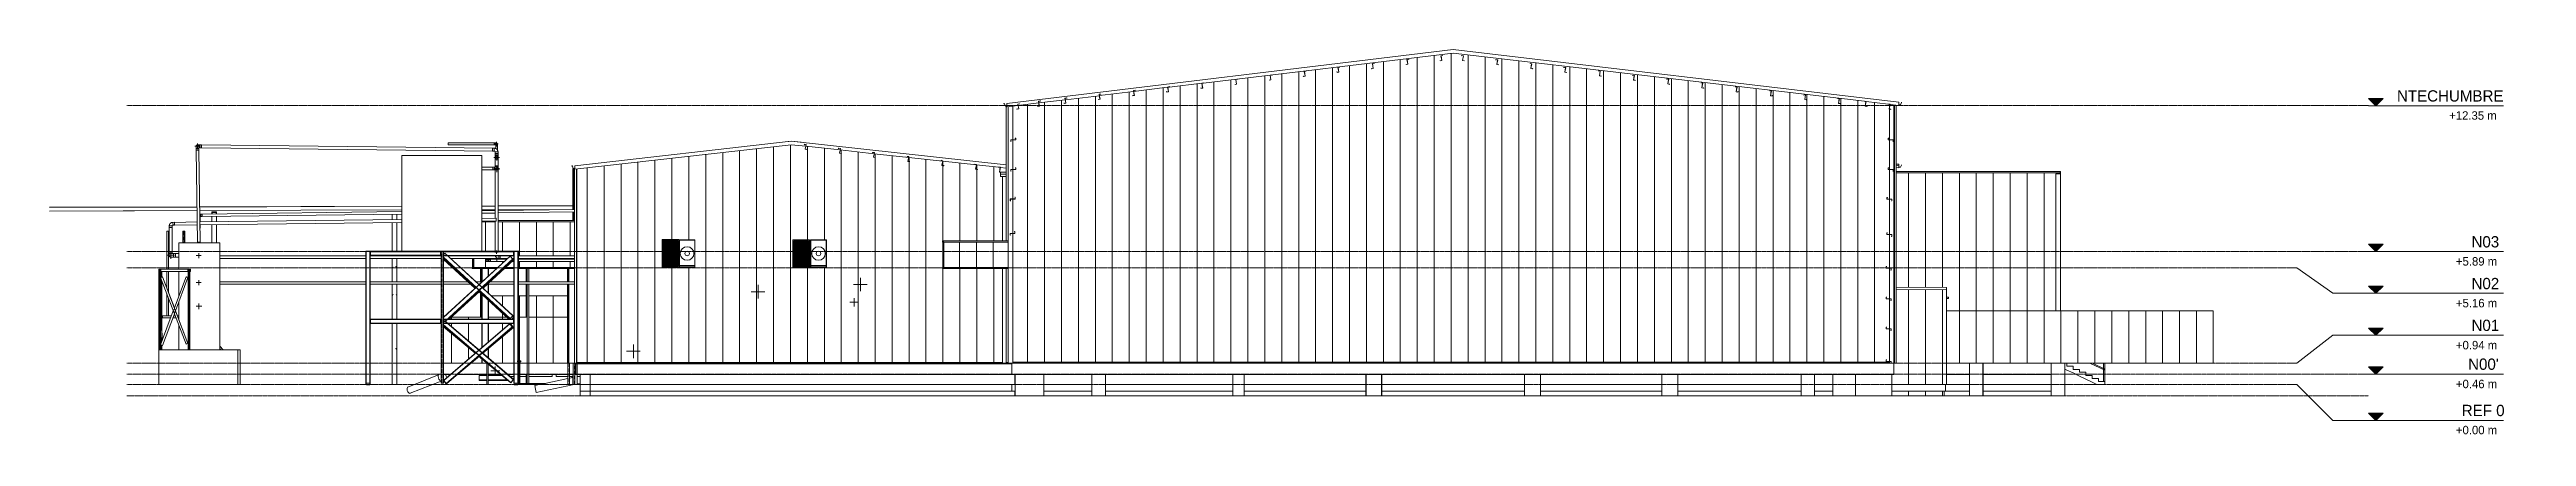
# Model space of a CAD drawing. Header units: centimetres. Extents: x -3046 to 63786, y -269 to 1483.
# Drawn here: x 15857 to 26823, y -230 to 1483 of the extents above; entities that cross this region are included whole.
import ezdxf

# ---------------------------------------------------------------- set-up
doc = ezdxf.new("R2010")
doc.units = ezdxf.units.CM
for name, pattern in [('Centre', [3.175, 0.635, -0.475, 1.59, -0.475]), ('Hidden', [0.714375, 0.47625, -0.238125]), ('Oculto', [0.714375, 0.47625, -0.238125])]:
    doc.linetypes.add(name, pattern=pattern)
for name, color, linetype, lineweight in [('A-FLOR', 7, 'Continuous', 9), ('A-FLOR-HRAL', 7, 'Continuous', 9), ('A-FLOR-LEVL', 7, 'Continuous', 9), ('A-GENM', 7, 'Continuous', 9), ('A-GLAZ', 7, 'Continuous', 9), ('A-ROOF', 7, 'Continuous', 9), ('A-ROOF-OTLN', 7, 'Continuous', 9), ('A-WALL', 7, 'Continuous', 9), ('A-WALL-PATT', 7, 'Continuous', 9), ('C-BLDG-PADS', 7, 'Continuous', 9), ('E-CABL-TRAY', 7, 'Continuous', 9), ('I-WALL', 7, 'Continuous', 9), ('M-EQPM', 7, 'Continuous', 9), ('M-HVAC-DUCT', 7, 'Continuous', 9), ('M-HVAC-DUCT-CNTR', 7, 'Continuous', 9), ('P-PIPE', 7, 'Continuous', 9), ('P-PIPE-CNTR', 7, 'Continuous', 9), ('S-BEAM', 7, 'Continuous', 9), ('S-COLS', 7, 'Continuous', 9), ('S-STRS', 7, 'Continuous', 9)]:
    doc.layers.add(name, color=color, linetype=linetype, lineweight=lineweight)
doc.layers.add('E-CABL-TRAY-ANNO', color=7, linetype='Continuous', lineweight=9, true_color=0x007f00)
doc.styles.add('Century Gothic', font='GOTHIC.TTF', dxfattribs={"height": 50})
doc.styles.add('Century Gothic_1', font='GOTHIC.TTF', dxfattribs={"height": 37.5})
pattern_1 = [(90, (21462.55, 565.166), (-75, 5e-15), [])]

# ---------------------------------------------------------------- blocks, each defined once
blk = doc.blocks.new('ORIGEN - ORIGEN-V26-s02')
at = {"layer": 'A-GENM'}
for p, q in [((-6, 105), (-4, 105)), ((-6, 100), (-6, 105)), ((-4, 100), (-6, 100)), ((-4, 100), (-4, 105)), ((-2, 105), (7, 105)), ((0, 100), (-2, 100)), ((0, 100), (5, 100)), ((0, 5), (0, 100)), ((0, 5), (2, 5)), ((0, 0), (0, 5)), ((2, 0), (0, 0)), ((2, 5), (10, 5)), ((2, 0), (2, 5)), ((10, 0), (2, 0)), ((7, 100), (5, 100)), ((5, 5), (5, 100)), ((7, 105), (9, 105)), ((7, 100), (7, 105)), ((9, 100), (7, 100)), ((9, 100), (9, 105)), ((10, 5), (17, 5)), ((10, 0), (10, 5)), ((17, 0), (10, 0)), ((17, 0), (17, 5)), ((17, 5), (100, 5)), ((100, 0), (17, 0)), ((100, 0), (100, 5)), ((101, 5), (108, 5)), ((101, 0), (101, 5)), ((108, 0), (101, 0)), ((108, 5), (116, 5)), ((108, 0), (108, 5)), ((116, 0), (108, 0)), ((116, 0), (116, 5))]:
    blk.add_line(p, q, dxfattribs=at)
blk = doc.blocks.new('UC-Perfil universal-Pilar - 300 x 150-1495523-s02')
at = {"layer": 'S-COLS'}
for p, q in [((-168, 513), (-168, 455)), ((-166, 513), (-166, 455)), ((-168, 402), (-168, 298)), ((-166, 401), (-166, 298))]:
    blk.add_line(p, q, dxfattribs=at)
blk = doc.blocks.new('UC-Perfil universal-Pilar - 300 x 150-1495537-s02')
at = {"layer": 'S-COLS'}
for p, q in [((216, 513), (216, 455)), ((216, 444), (216, 298)), ((218, 513), (218, 455)), ((218, 444), (218, 408))]:
    blk.add_line(p, q, dxfattribs=at)
blk = doc.blocks.new('Costanera Perfil Z - Parametrizado - Costanera Perfil Z - Parametrizado-V27-s02')
at = {"layer": 'S-BEAM'}
for p, q in [((-175, 20), (-175, 40)), ((-142, 40), (-175, 40)), ((-175, 18), (-175, 20)), ((-142, 20), (-175, 20)), ((-142, 18), (-175, 18)), ((-75, 40), (-135, 40)), ((-52, 20), (-135, 20)), ((-50, 18), (-135, 18))]:
    blk.add_line(p, q, dxfattribs=at)
blk = doc.blocks.new('UC-Perfil universal-Pilar - 300 x 150-V28-s02')
at = {"layer": 'S-COLS'}
for p, q in [((-164, 513), (-164, 455)), ((-162, 513), (-162, 456)), ((-135, 513), (-135, 481)), ((-135, 444), (-135, 406)), ((-134, 482), (-134, 513)), ((-134, 405), (-134, 444)), ((-164, 399), (-164, 290)), ((-162, 397), (-162, 290)), ((-135, 373), (-135, 290)), ((-134, 290), (-134, 371)), ((-164, 270), (-164, 163)), ((-162, 270), (-162, 165)), ((-135, 270), (-135, 188)), ((-134, 189), (-134, 270)), ((-164, 114), (-164, 94)), ((-162, 112), (-162, 94)), ((-135, 158), (-135, 118)), ((-134, 117), (-134, 159)), ((-162, 94), (-164, 94)), ((-161, 94), (-162, 94)), ((-140, 94), (-161, 94))]:
    blk.add_line(p, q, dxfattribs=at)
blk = doc.blocks.new('UC-Perfil universal-Pilar - 300 x 150-V29-s02')
at = {"layer": 'S-COLS'}
for p, q in [((220, 513), (220, 455)), ((220, 444), (220, 94)), ((222, 513), (222, 455)), ((222, 444), (222, 94)), ((222, 94), (220, 94)), ((223, 94), (222, 94)), ((246, 94), (223, 94))]:
    blk.add_line(p, q, dxfattribs=at)
blk = doc.blocks.new('Costanera Perfil Z - Parametrizado - h_22cm-1746838-s02')
at = {"layer": 'S-BEAM'}
for p, q in [((6057, 828), (6057, 820)), ((6059, 828), (6057, 828)), ((6057, 820), (6078, 820)), ((6058, 820), (6058, 827)), ((6058, 827), (6059, 827)), ((6079, 820), (6058, 820)), ((6059, 827), (6059, 828)), ((6078, 813), (6077, 813)), ((6077, 813), (6077, 813)), ((6077, 813), (6079, 813)), ((6078, 820), (6078, 813)), ((6079, 813), (6079, 820))]:
    blk.add_line(p, q, dxfattribs=at)
blk = doc.blocks.new('Costanera Perfil Z - Parametrizado - h_22cm-1746684-s02')
at = {"layer": 'S-BEAM'}
for p, q in [((6057, 671), (6057, 664)), ((6057, 664), (6057, 671)), ((6057, 671), (6059, 671)), ((6059, 671), (6057, 671)), ((6057, 664), (6078, 664)), ((6078, 664), (6057, 664)), ((6059, 671), (6059, 671)), ((6078, 664), (6078, 657)), ((6078, 656), (6078, 664)), ((6078, 657), (6077, 657)), ((6077, 657), (6077, 656)), ((6077, 656), (6078, 656))]:
    blk.add_line(p, q, dxfattribs=at)
blk = doc.blocks.new('Costanera Perfil Z - Parametrizado - h_22cm-1719892-s02')
at = {"layer": 'S-BEAM'}
for p, q in [((2206, 1221), (2205, 1221)), ((2205, 1221), (2206, 1219)), ((2213, 1221), (2206, 1220)), ((2206, 1220), (2206, 1221)), ((2206, 1219), (2213, 1221)), ((2217, 1243), (2209, 1242)), ((2209, 1242), (2216, 1243)), ((2209, 1242), (2213, 1221)), ((2213, 1221), (2209, 1242)), ((2216, 1243), (2217, 1241)), ((2217, 1241), (2217, 1243)), ((2217, 1241), (2217, 1241))]:
    blk.add_line(p, q, dxfattribs=at)
blk = doc.blocks.new('Costanera Perfil Z - Parametrizado - h_22cm-1720033-s02')
at = {"layer": 'S-BEAM'}
for p, q in [((2297, 1232), (2297, 1234)), ((2297, 1234), (2297, 1234)), ((2297, 1234), (2297, 1232)), ((2304, 1233), (2297, 1232)), ((2297, 1232), (2305, 1233)), ((2308, 1256), (2301, 1254)), ((2301, 1254), (2308, 1255)), ((2301, 1254), (2304, 1233)), ((2305, 1233), (2301, 1254)), ((2309, 1254), (2308, 1256)), ((2308, 1255), (2308, 1254)), ((2308, 1254), (2309, 1254))]:
    blk.add_line(p, q, dxfattribs=at)
blk = doc.blocks.new('Costanera Perfil Z - Parametrizado - h_22cm-1720123-s02')
at = {"layer": 'S-BEAM'}
for p, q in [((2415, 1247), (2414, 1247)), ((2414, 1247), (2415, 1245)), ((2422, 1247), (2415, 1245)), ((2415, 1245), (2415, 1247)), ((2415, 1245), (2422, 1246)), ((2426, 1269), (2418, 1268)), ((2418, 1268), (2422, 1247)), ((2419, 1267), (2425, 1269)), ((2422, 1246), (2419, 1267)), ((2425, 1269), (2426, 1267)), ((2426, 1267), (2426, 1269)), ((2426, 1267), (2426, 1267))]:
    blk.add_line(p, q, dxfattribs=at)
blk = doc.blocks.new('Costanera Perfil Z - Parametrizado - h_22cm-1720192-s02')
at = {"layer": 'S-BEAM'}
for p, q in [((2573, 1264), (2566, 1262)), ((2566, 1262), (2566, 1264)), ((2566, 1264), (2566, 1264)), ((2566, 1264), (2566, 1262)), ((2566, 1262), (2574, 1263)), ((2577, 1286), (2570, 1285)), ((2570, 1284), (2577, 1286)), ((2570, 1285), (2573, 1264)), ((2574, 1263), (2570, 1284)), ((2577, 1286), (2577, 1284)), ((2577, 1284), (2577, 1286)), ((2577, 1284), (2577, 1284))]:
    blk.add_line(p, q, dxfattribs=at)
blk = doc.blocks.new('Costanera Perfil Z - Parametrizado - h_22cm-1720341-s02')
at = {"layer": 'S-BEAM'}
for p, q in [((2880, 1319), (2872, 1317)), ((2872, 1317), (2876, 1297)), ((2873, 1317), (2879, 1318)), ((2876, 1296), (2873, 1317)), ((2879, 1318), (2880, 1317)), ((2880, 1317), (2880, 1319)), ((2880, 1317), (2880, 1317)), ((2869, 1297), (2868, 1297)), ((2868, 1297), (2869, 1295)), ((2876, 1297), (2869, 1295)), ((2869, 1295), (2869, 1297)), ((2869, 1295), (2876, 1296))]:
    blk.add_line(p, q, dxfattribs=at)
blk = doc.blocks.new('Costanera Perfil Z - Parametrizado - h_22cm-1720477-s02')
at = {"layer": 'S-BEAM'}
for p, q in [((3178, 1330), (3171, 1329)), ((3171, 1329), (3171, 1330)), ((3171, 1330), (3171, 1330)), ((3171, 1330), (3171, 1328)), ((3171, 1328), (3178, 1330)), ((3182, 1352), (3174, 1351)), ((3174, 1351), (3178, 1330)), ((3175, 1350), (3182, 1352)), ((3178, 1330), (3175, 1350)), ((3182, 1352), (3182, 1350)), ((3182, 1350), (3182, 1352)), ((3182, 1350), (3182, 1350))]:
    blk.add_line(p, q, dxfattribs=at)
blk = doc.blocks.new('Costanera Perfil Z - Parametrizado - h_22cm-1720531-s02')
at = {"layer": 'S-BEAM'}
for p, q in [((3330, 1349), (3323, 1348)), ((3323, 1348), (3323, 1349)), ((3323, 1349), (3323, 1349)), ((3323, 1349), (3323, 1347)), ((3323, 1347), (3330, 1349)), ((3334, 1371), (3326, 1370)), ((3326, 1370), (3330, 1349)), ((3327, 1370), (3334, 1371)), ((3330, 1349), (3327, 1370)), ((3334, 1371), (3334, 1369)), ((3334, 1369), (3334, 1371)), ((3334, 1369), (3334, 1369))]:
    blk.add_line(p, q, dxfattribs=at)
blk = doc.blocks.new('Costanera Perfil Z - Parametrizado - h_22cm-1720577-s02')
at = {"layer": 'S-BEAM'}
for p, q in [((3474, 1366), (3473, 1366)), ((3473, 1366), (3474, 1364)), ((3474, 1364), (3474, 1366)), ((3481, 1365), (3474, 1364)), ((3474, 1364), (3481, 1365)), ((3485, 1388), (3477, 1386)), ((3477, 1386), (3481, 1365)), ((3478, 1386), (3484, 1387)), ((3481, 1365), (3478, 1386)), ((3484, 1387), (3485, 1386)), ((3485, 1386), (3485, 1388)), ((3485, 1386), (3485, 1386))]:
    blk.add_line(p, q, dxfattribs=at)
blk = doc.blocks.new('Costanera Perfil Z - Parametrizado - h_22cm-1720875-s02')
at = {"layer": 'S-BEAM'}
for p, q in [((4175, 1457), (4174, 1455)), ((4174, 1455), (4175, 1457)), ((4174, 1455), (4174, 1455)), ((4175, 1457), (4182, 1455)), ((4182, 1456), (4175, 1457)), ((4178, 1435), (4182, 1456)), ((4182, 1455), (4178, 1435)), ((4178, 1435), (4186, 1433)), ((4185, 1434), (4178, 1435)), ((4186, 1435), (4185, 1434)), ((4186, 1433), (4186, 1435)), ((4186, 1435), (4186, 1435))]:
    blk.add_line(p, q, dxfattribs=at)
blk = doc.blocks.new('Costanera Perfil Z - Parametrizado - h_22cm-1720939-s02')
at = {"layer": 'S-BEAM'}
for p, q in [((4326, 1439), (4326, 1437)), ((4326, 1437), (4326, 1439)), ((4326, 1439), (4333, 1437)), ((4334, 1438), (4326, 1439)), ((4326, 1437), (4326, 1437)), ((4330, 1417), (4334, 1438)), ((4333, 1437), (4330, 1417)), ((4330, 1417), (4337, 1415)), ((4337, 1416), (4330, 1417)), ((4337, 1415), (4338, 1417)), ((4338, 1417), (4337, 1417)), ((4337, 1417), (4337, 1416))]:
    blk.add_line(p, q, dxfattribs=at)
blk = doc.blocks.new('Costanera Perfil Z - Parametrizado - h_22cm-1720998-s02')
at = {"layer": 'S-BEAM'}
for p, q in [((4477, 1422), (4477, 1420)), ((4485, 1420), (4477, 1422)), ((4477, 1420), (4478, 1421)), ((4477, 1420), (4477, 1420)), ((4478, 1421), (4484, 1420)), ((4484, 1420), (4481, 1399)), ((4481, 1399), (4485, 1420)), ((4481, 1399), (4488, 1398)), ((4488, 1398), (4481, 1399)), ((4488, 1398), (4489, 1400)), ((4489, 1400), (4488, 1400)), ((4488, 1400), (4488, 1398))]:
    blk.add_line(p, q, dxfattribs=at)
blk = doc.blocks.new('Costanera Perfil Z - Parametrizado - h_22cm-1721062-s02')
at = {"layer": 'S-BEAM'}
for p, q in [((4627, 1405), (4627, 1403)), ((4627, 1403), (4627, 1405)), ((4627, 1405), (4634, 1403)), ((4635, 1404), (4627, 1405)), ((4627, 1403), (4627, 1403)), ((4631, 1383), (4635, 1404)), ((4634, 1403), (4631, 1383)), ((4631, 1383), (4638, 1381)), ((4638, 1382), (4631, 1383)), ((4638, 1381), (4639, 1383)), ((4639, 1383), (4638, 1383)), ((4638, 1383), (4638, 1382))]:
    blk.add_line(p, q, dxfattribs=at)
blk = doc.blocks.new('Costanera Perfil Z - Parametrizado - h_22cm-1721482-s02')
at = {"layer": 'S-BEAM'}
for p, q in [((5690, 1284), (5689, 1282)), ((5689, 1282), (5690, 1282)), ((5690, 1282), (5690, 1284)), ((5690, 1284), (5697, 1283)), ((5697, 1283), (5690, 1284)), ((5697, 1283), (5693, 1262)), ((5693, 1262), (5701, 1261)), ((5694, 1262), (5697, 1283)), ((5700, 1261), (5694, 1262)), ((5701, 1263), (5700, 1261)), ((5701, 1261), (5701, 1263)), ((5701, 1263), (5701, 1263))]:
    blk.add_line(p, q, dxfattribs=at)
blk = doc.blocks.new('Costanera Perfil Z - Parametrizado - h_22cm-1721554-s02')
at = {"layer": 'S-BEAM'}
for p, q in [((5839, 1267), (5839, 1265)), ((5839, 1265), (5839, 1267)), ((5839, 1267), (5846, 1266)), ((5847, 1266), (5839, 1267)), ((5839, 1265), (5839, 1265)), ((5846, 1266), (5843, 1245)), ((5843, 1245), (5847, 1266)), ((5843, 1245), (5850, 1243)), ((5850, 1244), (5843, 1245)), ((5850, 1243), (5850, 1245)), ((5850, 1245), (5850, 1245)), ((5850, 1245), (5850, 1244))]:
    blk.add_line(p, q, dxfattribs=at)
blk = doc.blocks.new('Costanera Perfil Z - Parametrizado - h_22cm-1721938-s02')
at = {"layer": 'S-BEAM'}
for p, q in [((2200, 1083), (2178, 1083)), ((2178, 1083), (2178, 1076)), ((2178, 1076), (2180, 1076)), ((2179, 1076), (2179, 1083)), ((2179, 1083), (2200, 1083)), ((2180, 1076), (2179, 1076)), ((2180, 1076), (2180, 1076)), ((2200, 1091), (2198, 1091)), ((2198, 1091), (2198, 1090)), ((2198, 1090), (2200, 1090)), ((2200, 1083), (2200, 1091)), ((2200, 1090), (2200, 1083))]:
    blk.add_line(p, q, dxfattribs=at)
blk = doc.blocks.new('Costanera Perfil Z - Parametrizado - h_22cm-1721855-s02')
at = {"layer": 'S-BEAM'}
for p, q in [((2200, 952), (2178, 952)), ((2178, 952), (2178, 945)), ((2178, 945), (2180, 945)), ((2179, 945), (2179, 952)), ((2179, 952), (2200, 952)), ((2180, 945), (2179, 945)), ((2180, 945), (2180, 945)), ((2200, 960), (2198, 960)), ((2198, 960), (2198, 959)), ((2198, 959), (2200, 959)), ((2200, 952), (2200, 960)), ((2200, 959), (2200, 952))]:
    blk.add_line(p, q, dxfattribs=at)
blk = doc.blocks.new('Costanera Perfil Z - Parametrizado - h_22cm-1724867-s02')
at = {"layer": 'S-BEAM'}
for p, q in [((2198, 822), (2176, 822)), ((2176, 822), (2176, 814)), ((2176, 814), (2178, 814)), ((2177, 814), (2177, 821)), ((2177, 821), (2198, 821)), ((2178, 814), (2177, 814)), ((2178, 814), (2178, 814)), ((2198, 829), (2196, 829)), ((2196, 829), (2196, 829)), ((2196, 829), (2198, 829)), ((2198, 821), (2198, 829)), ((2198, 829), (2198, 822))]:
    blk.add_line(p, q, dxfattribs=at)
blk = doc.blocks.new('Costanera Perfil Z - Parametrizado - h_22cm-1724786-s02')
at = {"layer": 'S-BEAM'}
for p, q in [((2175, 662), (2175, 669)), ((2175, 669), (2196, 669)), ((2196, 669), (2175, 669)), ((2175, 669), (2175, 662)), ((2175, 662), (2177, 662)), ((2177, 662), (2175, 662)), ((2177, 662), (2177, 662)), ((2196, 677), (2194, 677)), ((2194, 677), (2194, 676)), ((2194, 676), (2196, 676)), ((2196, 669), (2196, 677)), ((2196, 676), (2196, 669))]:
    blk.add_line(p, q, dxfattribs=at)
blk = doc.blocks.new('Costanera Perfil Z - Parametrizado - h_22cm-1721965-s02')
at = {"layer": 'S-BEAM'}
for p, q in [((6065, 1091), (6063, 1091)), ((6063, 1091), (6063, 1083)), ((6063, 1083), (6063, 1090)), ((6063, 1090), (6065, 1090)), ((6085, 1083), (6063, 1083)), ((6063, 1083), (6084, 1083)), ((6065, 1090), (6065, 1091)), ((6084, 1076), (6083, 1076)), ((6083, 1076), (6083, 1076)), ((6083, 1076), (6085, 1076)), ((6084, 1083), (6084, 1076)), ((6085, 1076), (6085, 1083))]:
    blk.add_line(p, q, dxfattribs=at)
blk = doc.blocks.new('Costanera Perfil Z - Parametrizado - h_22cm-1721966-s02')
at = {"layer": 'S-BEAM'}
for p, q in [((6065, 960), (6063, 960)), ((6063, 960), (6063, 952)), ((6063, 952), (6063, 959)), ((6063, 959), (6065, 959)), ((6085, 952), (6063, 952)), ((6063, 952), (6084, 952)), ((6065, 959), (6065, 960)), ((6084, 945), (6083, 945)), ((6083, 945), (6083, 945)), ((6083, 945), (6085, 945)), ((6084, 952), (6084, 945)), ((6085, 945), (6085, 952))]:
    blk.add_line(p, q, dxfattribs=at)
blk = doc.blocks.new('Costanera Perfil Z - Parametrizado - h_22cm-1723931-s02')
at = {"layer": 'S-BEAM'}
for p, q in [((1265, 1064), (1264, 1062)), ((1264, 1062), (1265, 1062)), ((1265, 1062), (1265, 1064)), ((1265, 1064), (1272, 1062)), ((1272, 1063), (1265, 1064)), ((1268, 1042), (1272, 1063)), ((1272, 1062), (1268, 1042)), ((1268, 1042), (1276, 1040)), ((1275, 1041), (1268, 1042)), ((1276, 1042), (1275, 1041)), ((1276, 1040), (1276, 1042)), ((1276, 1042), (1276, 1042))]:
    blk.add_line(p, q, dxfattribs=at)
blk = doc.blocks.new('Costanera Perfil Z - Parametrizado - h_22cm-1724022-s02')
at = {"layer": 'S-BEAM'}
for p, q in [((1416, 1046), (1416, 1044)), ((1416, 1044), (1417, 1046)), ((1424, 1045), (1416, 1046)), ((1416, 1044), (1416, 1044)), ((1417, 1046), (1424, 1045)), ((1424, 1045), (1420, 1024)), ((1420, 1024), (1424, 1045)), ((1420, 1024), (1427, 1023)), ((1427, 1023), (1420, 1024)), ((1427, 1023), (1428, 1024)), ((1428, 1024), (1427, 1024)), ((1427, 1024), (1427, 1023))]:
    blk.add_line(p, q, dxfattribs=at)
blk = doc.blocks.new('Costanera Perfil Z - Parametrizado - h_22cm-1724225-s02')
at = {"layer": 'S-BEAM'}
for p, q in [((1870, 993), (1869, 991)), ((1869, 991), (1870, 991)), ((1877, 991), (1870, 993)), ((1870, 991), (1870, 992)), ((1870, 992), (1877, 991)), ((1877, 991), (1873, 970)), ((1873, 971), (1877, 991)), ((1880, 969), (1873, 971)), ((1873, 970), (1881, 969)), ((1881, 971), (1880, 969)), ((1881, 969), (1881, 971)), ((1881, 971), (1881, 971))]:
    blk.add_line(p, q, dxfattribs=at)
blk = doc.blocks.new('Costanera Perfil Z - Parametrizado - h_22cm-1724293-s02')
at = {"layer": 'S-BEAM'}
for p, q in [((2019, 976), (2019, 974)), ((2026, 974), (2019, 976)), ((2019, 974), (2019, 975)), ((2019, 975), (2026, 974)), ((2019, 974), (2019, 974)), ((2026, 974), (2022, 953)), ((2022, 953), (2030, 952)), ((2023, 954), (2026, 974)), ((2030, 952), (2023, 954)), ((2030, 952), (2030, 954)), ((2030, 954), (2030, 954)), ((2030, 954), (2030, 952))]:
    blk.add_line(p, q, dxfattribs=at)
blk = doc.blocks.new('Costanera Perfil Z - Parametrizado - h_22cm-V30-s02')
at = {"layer": 'S-BEAM'}
for p, q in [((2124, 963), (2124, 961)), ((2124, 961), (2124, 963)), ((2124, 963), (2131, 962)), ((2132, 962), (2124, 963)), ((2124, 961), (2124, 961)), ((2131, 962), (2128, 941)), ((2128, 941), (2132, 962)), ((2128, 941), (2132, 940)), ((2132, 940), (2128, 941)), ((2135, 941), (2136, 941)), ((2136, 941), (2135, 941)), ((2135, 941), (2135, 941))]:
    blk.add_line(p, q, dxfattribs=at)
blk = doc.blocks.new('Costanera Perfil Z - Parametrizado - h_22cm-1724570-s02')
at = {"layer": 'S-BEAM'}
for p, q in [((711, 527), (779, 527)), ((1217, 527), (1284, 527)), ((1293, 527), (1361, 527))]:
    blk.add_line(p, q, dxfattribs=at)
blk = doc.blocks.new('Costanera Perfil Z - Parametrizado - h_22cm-V31-s02')
at = {"layer": 'S-BEAM'}
for p, q in [((2182, 88), (2182, 88)), ((2182, 87), (2182, 87))]:
    blk.add_line(p, q, dxfattribs=at)
blk = doc.blocks.new('Costanera Perfil Z - Parametrizado - h_22cm-1726051-s02')
at = {"layer": 'S-BEAM'}
for p, q in [((261, 92), (261, 91)), ((261, 91), (263, 91)), ((263, 91), (261, 91)), ((263, 91), (263, 91))]:
    blk.add_line(p, q, dxfattribs=at)
blk = doc.blocks.new('Costanera Perfil Z - Parametrizado - h_22cm-1738370-s02')
at = {"layer": 'S-BEAM'}
for p, q in [((6054, 254), (6054, 247)), ((6054, 247), (6054, 254)), ((6054, 254), (6056, 254)), ((6056, 254), (6054, 254)), ((6054, 247), (6075, 247)), ((6076, 247), (6054, 247)), ((6056, 254), (6056, 254)), ((6075, 240), (6074, 240)), ((6074, 240), (6074, 239)), ((6074, 239), (6076, 239)), ((6075, 247), (6075, 240)), ((6076, 239), (6076, 247))]:
    blk.add_line(p, q, dxfattribs=at)
blk = doc.blocks.new('PQ_RVR_EST-01_ZZ_ZZ_MO_T_A_rvt-2-s02')
at = {"layer": 'A-FLOR'}
for p, q in [((-303, 44), (-334, 44)), ((-142, 44), (-271, 44)), ((-81, 44), (-135, 44)), ((-22, 44), (-49, 44)), ((0, 44), (-2, 44)), ((37, 44), (5, 44)), ((217, 44), (44, 44)), ((216, 94), (217, 94)), ((240, 44), (225, 44)), ((252, 44), (248, 44)), ((252, 91), (252, 44)), ((258, 44), (252, 44)), ((258, 91), (258, 44)), ((2182, 44), (258, 44)), ((2182, 94), (2182, 44)), ((2182, 91), (2182, 44)), ((6088, 44), (2182, 44)), ((6088, 94), (6088, 44)), ((6422, 44), (6321, 44)), ((6784, 44), (6482, 44))]:
    blk.add_line(p, q, dxfattribs=at)
at = {"layer": 'A-WALL'}
for p, q in [((316, 44), (316, -50)), ((2196, 44), (2196, 0)), ((2197, 44), (2197, -50)), ((2325, -50), (2325, 44)), ((2325, 44), (2325, -50)), ((2537, -50), (2537, 44)), ((2597, 44), (2597, -50)), ((3161, -50), (3161, 44)), ((3211, 44), (3211, -50)), ((3750, -50), (3750, 44)), ((3820, 44), (3820, -50)), ((4453, -50), (4453, 44)), ((4523, 44), (4523, -50)), ((5061, -50), (5061, 44)), ((5131, 44), (5131, -50)), ((5677, -50), (5677, 44)), ((5737, 44), (5737, -50)), ((5818, 44), (5818, -50)), ((6078, -50), (6078, 44)), ((6422, -50), (6422, 94)), ((6482, 94), (6482, -50)), ((6784, -50), (6784, 94)), ((6844, 94), (6844, -50)), ((316, -50), (2196, -50)), ((2196, -30), (2196, -50)), ((2196, -50), (2197, -50)), ((2197, -50), (2325, -50)), ((2325, -50), (2537, -50)), ((2597, -50), (2537, -50)), ((2597, -50), (3161, -50)), ((3211, -50), (3161, -50)), ((3211, -50), (3750, -50)), ((3820, -50), (3750, -50)), ((3820, -50), (4453, -50)), ((4523, -50), (4453, -50)), ((4523, -50), (5061, -50)), ((5131, -50), (5061, -50)), ((5131, -50), (5677, -50)), ((5737, -50), (5677, -50)), ((5737, -50), (5818, -50)), ((5818, -50), (6078, -50)), ((6311, -50), (6422, -50)), ((6482, -50), (6422, -50)), ((6482, -50), (6784, -50)), ((6844, -50), (6784, -50))]:
    blk.add_line(p, q, dxfattribs=at)
at = {"layer": 'A-GENM', "lineweight": 9}
blk.add_blockref('ORIGEN - ORIGEN-V26-s02', (0, 0), dxfattribs=at)
at = {"layer": 'S-BEAM', "lineweight": 9}
for name, p in [('Costanera Perfil Z - Parametrizado - h_22cm-1720341-s02', (1060, 122)), ('Costanera Perfil Z - Parametrizado - h_22cm-1720531-s02', (756, 86)), ('Costanera Perfil Z - Parametrizado - h_22cm-1720875-s02', (0, 0)), ('Costanera Perfil Z - Parametrizado - h_22cm-1720939-s02', (0, 0)), ('Costanera Perfil Z - Parametrizado - h_22cm-1720341-s02', (0, 0)), ('Costanera Perfil Z - Parametrizado - h_22cm-1720192-s02', (454, 50)), ('Costanera Perfil Z - Parametrizado - h_22cm-1720477-s02', (0, 0)), ('Costanera Perfil Z - Parametrizado - h_22cm-1720531-s02', (0, 0)), ('Costanera Perfil Z - Parametrizado - h_22cm-1720577-s02', (0, 0)), ('Costanera Perfil Z - Parametrizado - h_22cm-1720341-s02', (754, 87)), ('Costanera Perfil Z - Parametrizado - h_22cm-1720577-s02', (302, 34)), ('Costanera Perfil Z - Parametrizado - h_22cm-1720998-s02', (0, 0)), ('Costanera Perfil Z - Parametrizado - h_22cm-1721062-s02', (0, 0)), ('Costanera Perfil Z - Parametrizado - h_22cm-1721062-s02', (153, -16)), ('Costanera Perfil Z - Parametrizado - h_22cm-1721062-s02', (304, -35)), ('Costanera Perfil Z - Parametrizado - h_22cm-1720939-s02', (757, -86)), ('Costanera Perfil Z - Parametrizado - h_22cm-1720939-s02', (908, -103)), ('Costanera Perfil Z - Parametrizado - h_22cm-1720998-s02', (909, -103)), ('Costanera Perfil Z - Parametrizado - h_22cm-1719892-s02', (0, 0)), ('Costanera Perfil Z - Parametrizado - h_22cm-1720033-s02', (0, 0)), ('Costanera Perfil Z - Parametrizado - h_22cm-1720123-s02', (0, 0)), ('Costanera Perfil Z - Parametrizado - h_22cm-1720192-s02', (0, 0)), ('Costanera Perfil Z - Parametrizado - h_22cm-1720192-s02', (152, 17)), ('Costanera Perfil Z - Parametrizado - h_22cm-1720998-s02', (1061, -120)), ('Costanera Perfil Z - Parametrizado - h_22cm-1721482-s02', (0, 0)), ('Costanera Perfil Z - Parametrizado - h_22cm-1721554-s02', (0, 0)), ('Costanera Perfil Z - Parametrizado - h_22cm-1720998-s02', (1480, -167)), ('Costanera Perfil Z - Parametrizado - h_22cm-1721554-s02', (224, -25)), ('Costanera Perfil Z - Parametrizado - h_22cm-1723931-s02', (0, 0)), ('Costanera Perfil Z - Parametrizado - h_22cm-1724022-s02', (0, 0)), ('Costanera Perfil Z - Parametrizado - h_22cm-1724022-s02', (150, -18)), ('Costanera Perfil Z - Parametrizado - h_22cm-1724022-s02', (303, -36)), ('Costanera Perfil Z - Parametrizado - h_22cm-1724225-s02', (0, 0)), ('Costanera Perfil Z - Parametrizado - h_22cm-1721938-s02', (0, 0)), ('Costanera Perfil Z - Parametrizado - h_22cm-1721965-s02', (0, 0)), ('Costanera Perfil Z - Parametrizado - h_22cm-1724293-s02', (0, 0)), ('Costanera Perfil Z - Parametrizado - h_22cm-V30-s02', (0, 0)), ('Costanera Perfil Z - Parametrizado - h_22cm-1721855-s02', (0, 0)), ('Costanera Perfil Z - Parametrizado - h_22cm-1721966-s02', (0, 0)), ('Costanera Perfil Z - Parametrizado - h_22cm-1724867-s02', (0, 0)), ('Costanera Perfil Z - Parametrizado - h_22cm-1746838-s02', (0, 0)), ('Costanera Perfil Z - Parametrizado - h_22cm-1724786-s02', (0, 0)), ('Costanera Perfil Z - Parametrizado - h_22cm-1746684-s02', (0, 0)), ('Costanera Perfil Z - Parametrizado - h_22cm-1724570-s02', (0, 0)), ('Costanera Perfil Z - Parametrizado - h_22cm-1746684-s02', (-3, -149)), ('Costanera Perfil Z - Parametrizado - h_22cm-1746684-s02', (-3, -284)), ('Costanera Perfil Z - Parametrizado - h_22cm-1738370-s02', (0, 0)), ('Costanera Perfil Z - Parametrizado - h_22cm-1746684-s02', (-3, -417)), ('Costanera Perfil Z - Parametrizado - Costanera Perfil Z - Parametrizado-V27-s02', (0, 0)), ('Costanera Perfil Z - Parametrizado - h_22cm-1726051-s02', (0, 0)), ('Costanera Perfil Z - Parametrizado - h_22cm-V31-s02', (0, 0)), ('Costanera Perfil Z - Parametrizado - h_22cm-1746684-s02', (-3, -562))]:
    blk.add_blockref(name, p, dxfattribs=at)
at = {"layer": 'S-COLS', "lineweight": 9}
for name in ['UC-Perfil universal-Pilar - 300 x 150-1495523-s02', 'UC-Perfil universal-Pilar - 300 x 150-V28-s02', 'UC-Perfil universal-Pilar - 300 x 150-1495537-s02', 'UC-Perfil universal-Pilar - 300 x 150-V29-s02']:
    blk.add_blockref(name, (0, 0), dxfattribs=at)
blk = doc.blocks.new('UC-Perfil universal-Pilar - 100x200 UC-1205056-s02')
at = {"layer": 'S-COLS'}
for p, q in [((-678, 590), (-678, 0)), ((-658, 574), (-658, 0)), ((-676, 0), (-678, 0)), ((-676, 6), (-676, 0)), ((-675, 0), (-676, 0)), ((-676, 0), (-676, 0)), ((-661, 0), (-675, 0)), ((-659, 0), (-661, 0)), ((-659, 6), (-659, 0)), ((-658, 0), (-659, 0)), ((-658, 0), (-658, 6)), ((-658, 0), (-658, 0))]:
    blk.add_line(p, q, dxfattribs=at)
blk = doc.blocks.new('UC-Perfil universal-Pilar - 100x200 UC-1216592-s02')
at = {"layer": 'S-COLS'}
for p, q in [((-678, 590), (-678, 6)), ((-677, 590), (-678, 590)), ((-676, 589), (-676, 6)), ((-659, 589), (-659, 6)), ((-658, 6), (-658, 589)), ((-676, 6), (-678, 6)), ((-675, 6), (-676, 6)), ((-661, 6), (-675, 6)), ((-659, 6), (-661, 6)), ((-658, 6), (-659, 6))]:
    blk.add_line(p, q, dxfattribs=at)
blk = doc.blocks.new('UC-Perfil universal-Pilar - 100x200 UC-V32-s02')
at = {"layer": 'S-COLS'}
for p, q in [((-344, 590), (-344, 6)), ((-334, 590), (-344, 590)), ((-334, 590), (-334, 6)), ((-334, 6), (-344, 6))]:
    blk.add_line(p, q, dxfattribs=at)
at = {"layer": 'S-COLS', "linetype": 'Oculto'}
for p, q in [((-340, 6), (-340, 590)), ((-339, 590), (-339, 6))]:
    blk.add_line(p, q, dxfattribs=at)
blk = doc.blocks.new('UC-Perfil universal-Pilar - 100x200 UC-V33-s02')
at = {"layer": 'S-COLS'}
for p, q in [((-22, 589), (-22, 6)), ((-21, 589), (-21, 6)), ((-4, 589), (-4, 6)), ((-2, 6), (-2, 589)), ((-21, 6), (-22, 6)), ((-19, 6), (-21, 6)), ((-6, 6), (-19, 6)), ((-4, 6), (-6, 6)), ((-2, 6), (-4, 6))]:
    blk.add_line(p, q, dxfattribs=at)
blk = doc.blocks.new('UC-Perfil universal - 150x200 UC-1208071-s02')
at = {"layer": 'S-BEAM'}
for p, q in [((-344, 290), (-346, 290)), ((-346, 288), (-344, 288)), ((-344, 271), (-346, 271)), ((-346, 270), (-344, 270))]:
    blk.add_line(p, q, dxfattribs=at)
blk = doc.blocks.new('UC-Perfil universal - 150x200 UC-1208291-s02')
at = {"layer": 'S-BEAM'}
for p, q in [((-333, 288), (-333, 290)), ((-24, 290), (-333, 290)), ((-333, 287), (-333, 288)), ((-24, 288), (-333, 288)), ((-333, 273), (-333, 287)), ((-333, 271), (-333, 273)), ((-333, 270), (-333, 271)), ((-333, 271), (-24, 271)), ((-24, 270), (-333, 270)), ((-24, 290), (-24, 288)), ((-24, 288), (-24, 287)), ((-24, 287), (-24, 273)), ((-24, 273), (-24, 271)), ((-24, 271), (-24, 270))]:
    blk.add_line(p, q, dxfattribs=at)
blk = doc.blocks.new('UC-Perfil universal - 150x200 UC-1208385-s02')
at = {"layer": 'S-BEAM'}
for p, q in [((-656, 288), (-656, 290)), ((-346, 290), (-656, 290)), ((-656, 287), (-656, 288)), ((-346, 288), (-656, 288)), ((-656, 273), (-656, 287)), ((-656, 271), (-656, 273)), ((-656, 270), (-656, 271)), ((-656, 271), (-346, 271)), ((-346, 270), (-656, 270)), ((-346, 290), (-346, 288)), ((-346, 288), (-346, 287)), ((-346, 287), (-346, 273)), ((-346, 273), (-346, 271)), ((-346, 271), (-346, 270))]:
    blk.add_line(p, q, dxfattribs=at)
blk = doc.blocks.new('UC-Perfil universal - 150x200 UC-1208304-s02')
at = {"layer": 'S-BEAM'}
for p, q in [((-656, 588), (-656, 590)), ((-346, 590), (-656, 590)), ((-656, 587), (-656, 588)), ((-346, 588), (-656, 588)), ((-656, 573), (-656, 587)), ((-656, 572), (-656, 573)), ((-656, 570), (-656, 572)), ((-656, 572), (-346, 572)), ((-346, 570), (-656, 570)), ((-346, 590), (-346, 588)), ((-346, 588), (-346, 587)), ((-346, 587), (-346, 573)), ((-346, 573), (-346, 572)), ((-346, 572), (-346, 570))]:
    blk.add_line(p, q, dxfattribs=at)
blk = doc.blocks.new('UC-Perfil universal - 150x200 UC-1208680-s02')
at = {"layer": 'S-BEAM'}
for p, q in [((-160, 139), (-24, 253)), ((-23, 252), (-159, 138)), ((-36, 267), (-38, 266)), ((-35, 266), (-37, 265)), ((-36, 267), (-35, 266)), ((-35, 266), (-34, 265)), ((-34, 265), (-25, 254)), ((-25, 254), (-24, 253)), ((-24, 253), (-23, 252)), ((-174, 125), (-321, 3)), ((-217, 92), (-176, 126)), ((-332, 17), (-333, 18)), ((-332, 16), (-332, 17)), ((-323, 5), (-332, 16)), ((-322, 4), (-323, 5)), ((-321, 3), (-322, 4))]:
    blk.add_line(p, q, dxfattribs=at)
blk = doc.blocks.new('UC-Perfil universal - 150x200 UC-1208719-s02')
at = {"layer": 'S-BEAM'}
for p, q in [((-333, 256), (-332, 257)), ((-333, 256), (-193, 138)), ((-332, 258), (-331, 259)), ((-332, 257), (-332, 258)), ((-332, 257), (-192, 139)), ((-178, 125), (-36, 7)), ((-176, 126), (-135, 92)), ((-35, 8), (-36, 7)), ((-34, 9), (-35, 8)), ((-25, 20), (-34, 9)), ((-24, 21), (-25, 20)), ((-23, 22), (-24, 21))]:
    blk.add_line(p, q, dxfattribs=at)
blk = doc.blocks.new('UC-Perfil universal - 150x200 UC-1208768-s02')
at = {"layer": 'S-BEAM'}
for p, q in [((-159, 428), (-24, 551)), ((-23, 550), (-158, 427)), ((-27, 553), (-25, 552)), ((-25, 552), (-24, 551)), ((-24, 551), (-23, 550)), ((-310, 290), (-174, 414)), ((-173, 413), (-308, 290))]:
    blk.add_line(p, q, dxfattribs=at)
blk = doc.blocks.new('UC-Perfil universal - 150x200 UC-1208779-s02')
at = {"layer": 'S-BEAM'}
for p, q in [((-334, 554), (-332, 555)), ((-334, 554), (-194, 427)), ((-332, 555), (-331, 556)), ((-332, 555), (-193, 428)), ((-331, 556), (-330, 558)), ((-179, 413), (-44, 290)), ((-178, 414), (-42, 290)), ((-25, 295), (-31, 290)), ((-29, 301), (-24, 296)), ((-28, 302), (-23, 298)), ((-24, 296), (-25, 295)), ((-23, 298), (-24, 296))]:
    blk.add_line(p, q, dxfattribs=at)
blk = doc.blocks.new('UC-Perfil universal - 150x200 UC-1218450-s02')
at = {"layer": 'S-BEAM'}
for p, q in [((-39, 569), (-334, 298)), ((-38, 568), (-334, 296)), ((-328, 279), (-27, 556)), ((-26, 554), (-327, 278)), ((-39, 569), (-38, 568)), ((-38, 568), (-37, 567)), ((-37, 567), (-28, 557)), ((-28, 557), (-27, 556)), ((-27, 556), (-26, 554)), ((-329, 280), (-334, 286)), ((-328, 279), (-329, 280)), ((-327, 278), (-328, 279))]:
    blk.add_line(p, q, dxfattribs=at)
blk = doc.blocks.new('UC-Perfil universal - 150x200 UC-V34-s02')
at = {"layer": 'S-BEAM'}
for p, q in [((-334, 574), (-329, 580)), ((-334, 564), (-38, 292)), ((-39, 291), (-334, 562)), ((-329, 580), (-328, 581)), ((-328, 581), (-327, 582)), ((-27, 304), (-328, 581)), ((-26, 305), (-327, 582)), ((-38, 292), (-39, 291)), ((-37, 293), (-38, 292)), ((-28, 303), (-37, 293)), ((-27, 304), (-28, 303)), ((-26, 305), (-27, 304))]:
    blk.add_line(p, q, dxfattribs=at)
blk = doc.blocks.new('UC-Perfil universal - 150x200 UC-1218451-s02')
at = {"layer": 'S-BEAM'}
for p, q in [((-41, 269), (-333, 18)), ((-40, 268), (-332, 17)), ((-321, 4), (-29, 255)), ((-28, 254), (-320, 3)), ((-41, 269), (-40, 268)), ((-40, 268), (-39, 266)), ((-39, 266), (-30, 256)), ((-30, 256), (-29, 255)), ((-29, 255), (-28, 254)), ((-332, 17), (-333, 18)), ((-331, 16), (-332, 17)), ((-322, 5), (-331, 16)), ((-321, 4), (-322, 5)), ((-320, 3), (-321, 4))]:
    blk.add_line(p, q, dxfattribs=at)
blk = doc.blocks.new('UC-Perfil universal - 150x200 UC-1218452-s02')
at = {"layer": 'S-BEAM'}
for p, q in [((-334, 274), (-329, 280)), ((-334, 264), (-35, 9)), ((-334, 262), (-36, 7)), ((-329, 280), (-328, 281)), ((-328, 281), (-327, 282)), ((-328, 281), (-24, 21)), ((-327, 282), (-23, 23)), ((-35, 9), (-36, 7)), ((-34, 10), (-35, 9)), ((-25, 20), (-34, 10)), ((-24, 21), (-25, 20)), ((-23, 23), (-24, 21))]:
    blk.add_line(p, q, dxfattribs=at)
blk = doc.blocks.new('UC-Perfil universal - 150x200 UC-1218454-s02')
at = {"layer": 'S-BEAM'}
for p, q in [((-20, 6), (-20, -1)), ((-13, 6), (-13, 1)), ((-12, 1), (-12, 6)), ((-5, -1), (-5, 6)), ((-14, -1), (-20, -1)), ((-20, -1), (-20, -2)), ((-20, -2), (-5, -2)), ((-5, -1), (-10, -1)), ((-5, -2), (-5, -1))]:
    blk.add_line(p, q, dxfattribs=at)
for centre, major_axis, start_param, end_param in [((-14, 1), (-1.52, 0), 1.570796, 3.141593), ((-10, 1), (1.52, 0), 3.141593, 4.712389)]:
    blk.add_ellipse(centre, major_axis=major_axis, ratio=0.859138, start_param=start_param, end_param=end_param, dxfattribs=at)
blk = doc.blocks.new('UC-Perfil universal - 150x200 UC-1218457-s02')
at = {"layer": 'S-BEAM'}
for p, q in [((-675, 0), (-675, -1)), ((-660, -1), (-660, 0)), ((-670, -1), (-675, -1)), ((-675, -1), (-675, -2)), ((-675, -2), (-660, -2)), ((-660, -1), (-666, -1)), ((-660, -2), (-660, -1))]:
    blk.add_line(p, q, dxfattribs=at)
for centre, start_param, end_param in [((-670, 1), 4.712389, 5.759587), ((-666, 1), 3.665191, 4.712389)]:
    blk.add_ellipse(centre, major_axis=(1.52, 0), ratio=0.859138, start_param=start_param, end_param=end_param, dxfattribs=at)
blk = doc.blocks.new('UC-Perfil universal - 150x200 UC-1218455-s02')
at = {"layer": 'S-BEAM'}
blk.add_line((-660, -2), (-675, -2), dxfattribs=at)
blk = doc.blocks.new('Modelos genéricos 1 - Modelos genéricos 1-1214762-s02')
at = {"layer": 'A-GENM'}
for p, q in [((-1594, 154), (-1244, 154)), ((-1594, 154), (-1594, 0)), ((-1244, 154), (-1234, 154)), ((-1244, 0), (-1244, 154)), ((-1234, 0), (-1234, 154)), ((-1244, 0), (-1594, 0)), ((-1234, 0), (-1244, 0))]:
    blk.add_line(p, q, dxfattribs=at)
blk = doc.blocks.new('Elbow PVC NCh - Elbow PVC NCh-1218113-s02')
at = {"layer": 'P-PIPE', "color": 6, "true_color": 0xff00ff}
for p, q in [((-1411, 735), (-1411, 741)), ((-1411, 741), (-1411, 741)), ((-1402, 755), (-1408, 755)), ((-1408, 744), (-1402, 744))]:
    blk.add_line(p, q, dxfattribs=at)
at = {"layer": 'P-PIPE', "color": 6, "true_color": 0xff00ff, "flags": 128}
for points in [[(-1408, 755), (-1409, 755), (-1409, 755), (-1410, 755), (-1411, 755), (-1411, 755), (-1412, 755), (-1412, 754)], [(-1411, 741), (-1411, 741), (-1411, 741), (-1411, 742), (-1411, 742), (-1411, 742), (-1411, 742), (-1411, 742), (-1411, 742), (-1411, 742), (-1411, 742), (-1411, 742), (-1411, 742), (-1411, 743), (-1411, 743), (-1411, 743), (-1411, 743), (-1411, 743), (-1411, 743), (-1411, 743), (-1411, 743), (-1410, 743), (-1410, 743), (-1410, 743), (-1410, 743), (-1410, 744), (-1410, 744), (-1410, 744), (-1410, 744), (-1410, 744), (-1409, 744), (-1409, 744), (-1409, 744), (-1409, 744), (-1409, 744), (-1409, 744), (-1409, 744), (-1408, 744), (-1408, 744), (-1408, 744)]]:
    blk.add_lwpolyline(points, dxfattribs=at)
at = {"layer": 'P-PIPE', "color": 6, "true_color": 0xff00ff}
for centre, major_axis, ratio, start_param, end_param in [((-1417, 741), (5.67, 0), 0.325568, 0.000371, 0.52397), ((-1417, 735), (5.67, 0), 0.325568, 0.000371, 0.495151), ((-1417, 735), (5.67, 0), 0.325568, 6.021757, 6.283557), ((-1408, 750), (-0.07, 5.66), 0.003681, 3.473186, 6.352979), ((-1408, 750), (-0.07, 5.66), 0.003681, 3.141593, 3.473186), ((-1402, 750), (-0.07, 5.66), 0.003681, 3.996785, 6.352979), ((-1402, 750), (-0.07, 5.66), 0.003681, 3.473186, 3.993972), ((-1402, 750), (-0.07, 5.66), 0.003681, 3.211386, 3.473186)]:
    blk.add_ellipse(centre, major_axis=major_axis, ratio=ratio, start_param=start_param, end_param=end_param, dxfattribs=at)
blk = doc.blocks.new('Elbow PVC NCh - Elbow PVC NCh-1219875-s02')
at = {"layer": 'P-PIPE', "color": 6, "true_color": 0xff00ff}
for p, q in [((-105, 995), (-105, 988)), ((-105, 995), (-105, 995)), ((-105, 988), (-105, 988)), ((-92, 988), (-92, 995)), ((-92, 995), (-92, 995)), ((-92, 988), (-92, 988))]:
    blk.add_line(p, q, dxfattribs=at)
at = {"layer": 'P-PIPE', "color": 6, "true_color": 0xff00ff, "flags": 128}
blk.add_lwpolyline([(-92, 1002), (-92, 1001), (-92, 1001), (-92, 1001), (-92, 1000), (-92, 1000), (-92, 1000), (-92, 999), (-92, 999), (-92, 999), (-92, 998), (-92, 998), (-92, 997), (-92, 997), (-92, 997), (-92, 996), (-92, 996), (-92, 995), (-92, 995), (-92, 995)], dxfattribs=at)
blk = doc.blocks.new('Elbow PVC NCh - Elbow PVC NCh-V35-s02')
at = {"layer": 'P-PIPE', "color": 6, "true_color": 0xff00ff}
for p, q in [((-88, 570), (-88, 558)), ((-88, 558), (-82, 558)), ((-82, 558), (-82, 570))]:
    blk.add_line(p, q, dxfattribs=at)
at = {"layer": 'P-PIPE', "color": 6, "true_color": 0xff00ff, "flags": 128}
blk.add_lwpolyline([(-104, 570), (-104, 570), (-104, 569), (-104, 568), (-103, 568), (-103, 567), (-103, 567), (-102, 566), (-102, 565), (-102, 565), (-101, 564), (-101, 564), (-101, 563), (-100, 563), (-100, 562), (-99, 562), (-99, 561), (-98, 561), (-98, 561), (-97, 560), (-97, 560), (-96, 560), (-95, 559), (-95, 559), (-94, 559), (-94, 559), (-93, 558), (-92, 558), (-92, 558), (-91, 558), (-90, 558), (-90, 558), (-89, 558), (-89, 558), (-88, 558)], dxfattribs=at)
blk = doc.blocks.new('Elbow PVC NCh - Elbow PVC NCh-1260929-s02')
at = {"layer": 'P-PIPE', "color": 6, "true_color": 0xff00ff}
for p, q in [((-102, 1060), (-102, 1056)), ((-99, 1060), (-102, 1060)), ((-102, 1056), (-99, 1056)), ((-95, 1060), (-99, 1060)), ((-99, 1056), (-95, 1056)), ((-95, 1056), (-95, 1060))]:
    blk.add_line(p, q, dxfattribs=at)
at = {"layer": 'P-PIPE', "color": 6, "true_color": 0xff00ff, "flags": 128}
for points in [[(-102, 1060), (-102, 1060), (-102, 1061), (-102, 1061), (-102, 1061), (-102, 1061), (-102, 1061), (-102, 1062), (-102, 1062), (-102, 1062), (-102, 1062)], [(-95, 1065), (-95, 1065), (-95, 1065), (-95, 1065), (-95, 1064), (-95, 1064), (-95, 1064), (-95, 1064), (-95, 1064), (-95, 1063), (-95, 1063), (-95, 1063), (-95, 1063), (-95, 1063), (-95, 1062), (-95, 1062), (-95, 1062), (-95, 1062), (-95, 1062), (-95, 1061), (-95, 1061), (-95, 1061), (-95, 1061), (-95, 1060), (-95, 1060), (-95, 1060)]]:
    blk.add_lwpolyline(points, dxfattribs=at)
at = {"layer": 'P-PIPE', "color": 6, "true_color": 0xff00ff}
for radius, start, end in [(3.88, 60, 90), (3.87, 60, 75), (3.87, 300, 315), (3.87, 285, 315), (3.87, 15, 45), (3.88, 15, 30), (3.87, 333.6381, 0)]:
    blk.add_arc((-99, 1066), radius, start, end, dxfattribs=at)
blk = doc.blocks.new('Elbow PVC NCh - Elbow PVC NCh-1219825-s02')
at = {"layer": 'P-PIPE', "color": 6, "true_color": 0xff00ff}
for p, q in [((-1520, 580), (-1529, 580)), ((-1529, 580), (-1529, 572)), ((-1529, 572), (-1529, 564)), ((-1529, 564), (-1520, 564)), ((-1520, 572), (-1520, 580)), ((-1520, 564), (-1520, 572))]:
    blk.add_line(p, q, dxfattribs=at)
at = {"layer": 'P-PIPE', "color": 6, "true_color": 0xff00ff, "flags": 128}
for points in [[(-1529, 580), (-1529, 580), (-1530, 580), (-1530, 580), (-1531, 580), (-1531, 580), (-1532, 580), (-1532, 580), (-1533, 580), (-1533, 580), (-1534, 580), (-1534, 580), (-1534, 580), (-1535, 580), (-1535, 580), (-1536, 580), (-1536, 580), (-1537, 580), (-1537, 580), (-1537, 580), (-1538, 580), (-1538, 580), (-1538, 580), (-1539, 580), (-1539, 580), (-1539, 580), (-1540, 580), (-1540, 580), (-1540, 580), (-1540, 580), (-1541, 580), (-1541, 580), (-1541, 580), (-1541, 580), (-1541, 580), (-1541, 580), (-1541, 580), (-1541, 580), (-1541, 580), (-1541, 580), (-1541, 580)], [(-1541, 564), (-1541, 564), (-1541, 564), (-1541, 564), (-1541, 564), (-1541, 564), (-1541, 564), (-1541, 564), (-1541, 564), (-1541, 564), (-1540, 564), (-1540, 564), (-1540, 564), (-1540, 564), (-1539, 564), (-1539, 564), (-1539, 564), (-1539, 564), (-1538, 564), (-1538, 564), (-1537, 564), (-1537, 564), (-1537, 564), (-1536, 564), (-1536, 564), (-1535, 564), (-1535, 564), (-1535, 564), (-1534, 564), (-1534, 564), (-1533, 564), (-1533, 564), (-1532, 564), (-1532, 564), (-1531, 564), (-1531, 564), (-1530, 564), (-1530, 564), (-1529, 564), (-1529, 564), (-1529, 564)]]:
    blk.add_lwpolyline(points, dxfattribs=at)
at = {"layer": 'P-PIPE', "color": 6, "true_color": 0xff00ff}
for radius, start, end in [(8.25, 75.9345, 180), (8.26, 180, 284.0009), (8, 150, 180), (8, 180, 240), (8, 105, 148.6592), (8, 246.4569, 273.4117), (8, 87.3585, 98.156), (8, 79.649, 82.758)]:
    blk.add_arc((-1541, 572), radius, start, end, dxfattribs=at)
blk = doc.blocks.new('Elbow PVC NCh - Elbow PVC NCh-V36-s02')
at = {"layer": 'P-PIPE', "color": 6, "true_color": 0xff00ff}
for p, q in [((-1548, 589), (-1548, 582)), ((-1541, 589), (-1548, 589)), ((-1548, 582), (-1541, 582)), ((-1535, 589), (-1541, 589)), ((-1541, 582), (-1535, 582)), ((-1535, 582), (-1535, 589))]:
    blk.add_line(p, q, dxfattribs=at)
at = {"layer": 'P-PIPE', "color": 6, "true_color": 0xff00ff, "flags": 128}
for points in [[(-1548, 577), (-1548, 578), (-1548, 578), (-1548, 578), (-1548, 579), (-1548, 579), (-1548, 579), (-1548, 580), (-1548, 580), (-1548, 581), (-1548, 581), (-1548, 581), (-1548, 582), (-1548, 582)], [(-1535, 582), (-1535, 582), (-1535, 581), (-1535, 581), (-1535, 580), (-1535, 580)]]:
    blk.add_lwpolyline(points, dxfattribs=at)
blk = doc.blocks.new('Elbow PVC NCh - Elbow PVC NCh-1219900-s02')
at = {"layer": 'P-PIPE', "color": 6, "true_color": 0xff00ff}
for p, q in [((-1548, 702), (-1548, 695)), ((-1535, 702), (-1548, 702)), ((-1548, 695), (-1535, 695)), ((-1535, 695), (-1535, 702)), ((-1535, 702), (-1535, 702)), ((-1525, 719), (-1532, 718)), ((-1532, 718), (-1531, 706)), ((-1531, 706), (-1525, 706)), ((-1531, 706), (-1531, 706)), ((-1525, 706), (-1525, 719))]:
    blk.add_line(p, q, dxfattribs=at)
at = {"layer": 'P-PIPE', "color": 6, "true_color": 0xff00ff, "flags": 128}
for points in [[(-1532, 718), (-1532, 718), (-1533, 718), (-1534, 718), (-1534, 718), (-1535, 718), (-1535, 718), (-1536, 718), (-1537, 717), (-1537, 717), (-1538, 717), (-1538, 717), (-1539, 716), (-1540, 716), (-1540, 716), (-1541, 715), (-1541, 715), (-1542, 715), (-1542, 714), (-1543, 714), (-1543, 713), (-1544, 713), (-1544, 712), (-1544, 712), (-1545, 711), (-1545, 711), (-1545, 710), (-1546, 710), (-1546, 709), (-1546, 708), (-1547, 708), (-1547, 707), (-1547, 706), (-1547, 706), (-1547, 705), (-1547, 705), (-1548, 704), (-1548, 703), (-1548, 703), (-1548, 702)], [(-1535, 702), (-1535, 702), (-1535, 702), (-1535, 702), (-1535, 703), (-1535, 703), (-1535, 703), (-1535, 703), (-1535, 703), (-1535, 703), (-1535, 703), (-1535, 704), (-1535, 704), (-1535, 704), (-1535, 704), (-1534, 704), (-1534, 704), (-1534, 704), (-1534, 705), (-1534, 705), (-1534, 705), (-1534, 705), (-1534, 705), (-1534, 705), (-1534, 705), (-1533, 705), (-1533, 705), (-1533, 705), (-1533, 705), (-1533, 705), (-1533, 706), (-1533, 706), (-1532, 706), (-1532, 706), (-1532, 706), (-1532, 706), (-1532, 706), (-1532, 706), (-1532, 706), (-1531, 706)]]:
    blk.add_lwpolyline(points, dxfattribs=at)
blk = doc.blocks.new('Elbow PVC NCh - Elbow PVC NCh-V37-s02')
at = {"layer": 'P-PIPE', "color": 6, "true_color": 0xff00ff}
for p, q in [((-1429, 1045), (-1428, 1038)), ((-1422, 1045), (-1429, 1045)), ((-1428, 1038), (-1422, 1038)), ((-1416, 1045), (-1422, 1045)), ((-1422, 1038), (-1416, 1038)), ((-1416, 1038), (-1416, 1045))]:
    blk.add_line(p, q, dxfattribs=at)
at = {"layer": 'P-PIPE', "color": 6, "true_color": 0xff00ff, "flags": 128}
for points in [[(-1428, 1055), (-1428, 1055), (-1428, 1055), (-1428, 1055), (-1428, 1055), (-1428, 1055), (-1428, 1055), (-1428, 1054), (-1428, 1054), (-1428, 1054), (-1428, 1054), (-1428, 1054), (-1428, 1054), (-1428, 1054), (-1428, 1053), (-1428, 1053), (-1428, 1053), (-1428, 1053), (-1428, 1052), (-1428, 1052), (-1428, 1052), (-1428, 1052), (-1428, 1051), (-1428, 1051), (-1428, 1051), (-1428, 1050), (-1428, 1050), (-1428, 1050), (-1428, 1049), (-1428, 1049), (-1428, 1048), (-1428, 1048), (-1428, 1048), (-1428, 1047), (-1428, 1047), (-1428, 1047), (-1428, 1046), (-1428, 1046), (-1428, 1045), (-1428, 1045), (-1428, 1045)], [(-1416, 1045), (-1416, 1045), (-1416, 1046), (-1416, 1046), (-1416, 1047), (-1416, 1047), (-1416, 1047), (-1416, 1048), (-1416, 1048), (-1416, 1049), (-1416, 1049), (-1416, 1049), (-1416, 1050), (-1416, 1050), (-1416, 1050), (-1416, 1051), (-1416, 1051), (-1416, 1051), (-1416, 1052), (-1416, 1052), (-1416, 1052), (-1416, 1052), (-1416, 1053), (-1416, 1053), (-1416, 1053), (-1416, 1053), (-1416, 1054), (-1416, 1054), (-1416, 1054), (-1416, 1054), (-1416, 1054), (-1416, 1054), (-1416, 1055), (-1416, 1055), (-1416, 1055), (-1416, 1055), (-1416, 1055), (-1416, 1055), (-1416, 1055), (-1416, 1055), (-1416, 1055)]]:
    blk.add_lwpolyline(points, dxfattribs=at)
at = {"layer": 'P-PIPE', "color": 6, "true_color": 0xff00ff}
for radius, start, end in [(6.44, 90.7043, 194.3951), (6.25, 90.7043, 184.116), (6.25, 353.853, 90.7043), (6.44, 346.6988, 90.7043)]:
    blk.add_arc((-1422, 1055), radius, start, end, dxfattribs=at)
blk = doc.blocks.new('Elbow PVC NCh - Elbow PVC NCh-1260457-s02')
at = {"layer": 'P-PIPE', "color": 6, "true_color": 0xff00ff}
for p, q in [((-109, 1047), (-116, 1047)), ((-116, 1047), (-116, 1034)), ((-116, 1034), (-109, 1034)), ((-109, 1034), (-109, 1047)), ((-109, 1034), (-109, 1034)), ((-105, 1030), (-105, 1023)), ((-105, 1030), (-105, 1030)), ((-92, 1030), (-105, 1030)), ((-105, 1023), (-92, 1023)), ((-92, 1023), (-92, 1030))]:
    blk.add_line(p, q, dxfattribs=at)
at = {"layer": 'P-PIPE', "color": 6, "true_color": 0xff00ff, "flags": 128}
for points in [[(-92, 1030), (-92, 1031), (-92, 1031), (-93, 1032), (-93, 1033), (-93, 1033), (-93, 1034), (-93, 1035), (-93, 1035), (-94, 1036), (-94, 1037), (-94, 1037), (-94, 1038), (-95, 1038), (-95, 1039), (-95, 1039), (-96, 1040), (-96, 1040), (-97, 1041), (-97, 1041), (-97, 1042), (-98, 1042), (-98, 1043), (-99, 1043), (-100, 1044), (-100, 1044), (-101, 1044), (-101, 1045), (-102, 1045), (-102, 1045), (-103, 1045), (-104, 1046), (-104, 1046), (-105, 1046), (-105, 1046), (-106, 1046), (-107, 1046), (-107, 1046), (-108, 1046), (-109, 1046), (-109, 1046)], [(-109, 1034), (-109, 1034), (-108, 1034), (-108, 1034), (-108, 1034), (-108, 1034), (-108, 1034), (-108, 1034), (-108, 1034), (-107, 1034), (-107, 1034), (-107, 1034), (-107, 1033), (-107, 1033), (-107, 1033), (-107, 1033), (-106, 1033), (-106, 1033), (-106, 1033), (-106, 1033), (-106, 1033), (-106, 1033), (-106, 1032), (-106, 1032), (-106, 1032), (-106, 1032), (-105, 1032), (-105, 1032), (-105, 1032), (-105, 1032), (-105, 1031), (-105, 1031), (-105, 1031), (-105, 1031), (-105, 1031), (-105, 1031), (-105, 1031), (-105, 1030), (-105, 1030), (-105, 1030), (-105, 1030)]]:
    blk.add_lwpolyline(points, dxfattribs=at)
blk = doc.blocks.new('Barras cuadradas - Pilar - SQ 70mm-1222398-s02')
at = {"layer": 'S-COLS', "linetype": 'Oculto'}
for p, q in [((-1584, 489), (-1584, 501)), ((-1582, 489), (-1582, 501)), ((-1582, 349), (-1582, 438)), ((-1584, 154), (-1584, 174)), ((-1582, 154), (-1582, 173))]:
    blk.add_line(p, q, dxfattribs=at)
at = {"layer": 'S-COLS'}
for p, q in [((-1580, 476), (-1580, 501)), ((-1580, 212), (-1580, 457)), ((-1580, 154), (-1580, 172))]:
    blk.add_line(p, q, dxfattribs=at)
blk = doc.blocks.new('Barras cuadradas - Pilar - SQ 70mm-V38-s02')
at = {"layer": 'S-COLS'}
for p, q in [((-1594, 510), (-1594, 154)), ((-1592, 510), (-1594, 510)), ((-1587, 154), (-1587, 509))]:
    blk.add_line(p, q, dxfattribs=at)
at = {"layer": 'S-COLS', "linetype": 'Oculto'}
for p, q in [((-1591, 154), (-1591, 509)), ((-1589, 154), (-1589, 509))]:
    blk.add_line(p, q, dxfattribs=at)
blk = doc.blocks.new('Barras cuadradas - Pilar - SQ 70mm-V39-s02')
at = {"layer": 'S-COLS'}
for p, q in [((-1464, 510), (-1464, 154)), ((-1457, 510), (-1464, 510)), ((-1457, 154), (-1457, 510))]:
    blk.add_line(p, q, dxfattribs=at)
at = {"layer": 'S-COLS', "linetype": 'Oculto'}
for p, q in [((-1461, 154), (-1461, 510)), ((-1460, 154), (-1460, 510))]:
    blk.add_line(p, q, dxfattribs=at)
blk = doc.blocks.new('Barras cuadradas - Pilar - SQ 70mm-1222780-s02')
at = {"layer": 'S-COLS'}
for p, q in [((-1478, 679), (-1480, 679)), ((-1478, 627), (-1478, 679))]:
    blk.add_line(p, q, dxfattribs=at)
blk = doc.blocks.new('Barras cuadradas - Pilar - SQ 70mm-1222802-s02')
at = {"layer": 'S-COLS'}
for p, q in [((-1487, 679), (-1487, 627)), ((-1480, 679), (-1487, 679)), ((-1480, 627), (-1480, 679))]:
    blk.add_line(p, q, dxfattribs=at)
at = {"layer": 'S-COLS', "linetype": 'Oculto'}
for p, q in [((-1484, 627), (-1484, 679)), ((-1482, 627), (-1482, 679))]:
    blk.add_line(p, q, dxfattribs=at)
blk = doc.blocks.new('HSS Rectangular-Column - HSS10X8X3_8-1234298-s02')
at = {"layer": 'S-COLS', "linetype": 'Hidden'}
for p, q in [((-1559, 679), (-1559, 510)), ((-1551, 510), (-1551, 679)), ((-1559, 501), (-1559, 427)), ((-1551, 408), (-1551, 501)), ((-1559, 402), (-1559, 304)), ((-1551, 304), (-1551, 383))]:
    blk.add_line(p, q, dxfattribs=at)
at = {"layer": 'S-COLS'}
for p, q in [((-1559, 679), (-1559, 510)), ((-1559, 679), (-1557, 679)), ((-1553, 679), (-1557, 679)), ((-1553, 679), (-1551, 679)), ((-1551, 510), (-1551, 679)), ((-1559, 501), (-1559, 428)), ((-1551, 407), (-1551, 501)), ((-1559, 403), (-1559, 304)), ((-1551, 304), (-1551, 382))]:
    blk.add_line(p, q, dxfattribs=at)
blk = doc.blocks.new('Junction PVC NCh - Angulo Libre-1260458-s02')
at = {"layer": 'P-PIPE', "color": 6, "true_color": 0xff00ff}
for p, q in [((-106, 1016), (-106, 1015)), ((-106, 1016), (-99, 1016)), ((-106, 1015), (-99, 1015)), ((-105, 1017), (-105, 1016)), ((-105, 1017), (-99, 1017)), ((-105, 1017), (-105, 1017)), ((-105, 1015), (-105, 1012)), ((-105, 1012), (-105, 1008)), ((-105, 1012), (-105, 1011)), ((-105, 1012), (-103, 1012)), ((-105, 1011), (-105, 1011)), ((-103, 1012), (-101, 1012)), ((-99, 1017), (-92, 1017)), ((-99, 1016), (-91, 1016)), ((-99, 1015), (-91, 1015)), ((-96, 1012), (-92, 1012)), ((-92, 1016), (-92, 1017)), ((-92, 1017), (-92, 1017)), ((-92, 1017), (-92, 1017)), ((-92, 1012), (-92, 1015)), ((-92, 1008), (-92, 1012)), ((-92, 1011), (-92, 1012)), ((-92, 1011), (-92, 1011)), ((-91, 1015), (-91, 1016))]:
    blk.add_line(p, q, dxfattribs=at)
for start, end in [(158.0597, 169.0377), (180.5597, 191.5408), (203.0597, 207.18), (135.5597, 146.534), (113.0597, 124.0302), (250.09, 252.913), (250.0925, 252.9221), (90.5597, 101.5268), (68.0597, 90), (68.0597, 90), (47.2819, 56.5236), (23.0597, 34.0241), (338.0597, 349.0292), (0.5597, 11.5261)]:
    blk.add_arc((-98, 1005), 7.06, start, end, dxfattribs=at)
blk = doc.blocks.new('Elbow PVC NCh - Elbow PVC NCh-V40-s02')
at = {"layer": 'P-PIPE', "color": 6, "true_color": 0xff00ff}
for p, q in [((-1405, 1061), (-1412, 1061)), ((-1412, 1061), (-1412, 1055)), ((-1412, 1055), (-1412, 1048)), ((-1412, 1048), (-1405, 1048)), ((-1405, 1055), (-1405, 1061)), ((-1405, 1048), (-1405, 1055))]:
    blk.add_line(p, q, dxfattribs=at)
at = {"layer": 'P-PIPE', "color": 6, "true_color": 0xff00ff, "flags": 128}
for points in [[(-1420, 1061), (-1420, 1061), (-1420, 1061), (-1420, 1061), (-1419, 1061), (-1419, 1061), (-1419, 1061), (-1418, 1061), (-1418, 1061), (-1418, 1061), (-1417, 1061), (-1417, 1061), (-1417, 1061), (-1416, 1061), (-1416, 1061), (-1416, 1061), (-1415, 1061), (-1415, 1061), (-1415, 1061), (-1414, 1061), (-1414, 1061), (-1413, 1061), (-1413, 1061), (-1413, 1061), (-1412, 1061), (-1412, 1061)], [(-1412, 1049), (-1413, 1049), (-1413, 1049), (-1413, 1049), (-1414, 1049), (-1414, 1049), (-1415, 1049), (-1415, 1049), (-1415, 1049), (-1416, 1049)]]:
    blk.add_lwpolyline(points, dxfattribs=at)
at = {"layer": 'P-PIPE', "color": 6, "true_color": 0xff00ff}
for radius, start, end in [(6.45, 172.3473, 179), (6.45, 187.3473, 194), (6.45, 142.3473, 149), (6.45, 159.0097, 164), (6.44, 127.3473, 134), (6.44, 112.3473, 119), (6.45, 97.3473, 104), (6.45, 82.3473, 89), (6.45, 67.3473, 74), (6.44, 52.3473, 59), (6.45, 37.3473, 44), (6.44, 22.3473, 29), (6.45, 7.3473, 14), (6.44, 352.3473, 359)]:
    blk.add_arc((-1422, 1055), radius, start, end, dxfattribs=at)
blk = doc.blocks.new('HSS Square - HSS 70mm-1238580-s02')
at = {"layer": 'S-BEAM'}
for p, q in [((-1309, 154), (-1323, 169)), ((-1323, 159), (-1319, 154))]:
    blk.add_line(p, q, dxfattribs=at)
blk = doc.blocks.new('UC-Perfil universal - 150x200 UC-1245460-s02')
at = {"layer": 'S-BEAM'}
for p, q in [((-344, 588), (-346, 588)), ((-346, 572), (-344, 572)), ((-344, 570), (-346, 570)), ((-333, 588), (-334, 588))]:
    blk.add_line(p, q, dxfattribs=at)
blk = doc.blocks.new('C Shapes - C8x16-1243789-s02')
at = {"layer": 'S-BEAM'}
for p, q in [((-346, 589), (-344, 589)), ((-344, 575), (-346, 575)), ((-346, 574), (-344, 574))]:
    blk.add_line(p, q, dxfattribs=at)
blk = doc.blocks.new('C Shapes - C8x16-1245401-s02')
at = {"layer": 'S-BEAM'}
for p, q in [((-658, 574), (-657, 574)), ((-657, 574), (-657, 589)), ((-657, 574), (-656, 574))]:
    blk.add_line(p, q, dxfattribs=at)
blk = doc.blocks.new('C Shapes - C8x16-1245432-s02')
at = {"layer": 'S-BEAM'}
for p, q in [((-345, 589), (-346, 589)), ((-346, 575), (-345, 575))]:
    blk.add_line(p, q, dxfattribs=at)
blk = doc.blocks.new('C Shapes - C8x16-1245447-s02')
at = {"layer": 'S-BEAM'}
for p, q in [((-333, 589), (-334, 589)), ((-334, 575), (-333, 575)), ((-334, 574), (-334, 574))]:
    blk.add_line(p, q, dxfattribs=at)
blk = doc.blocks.new('C Shapes - C8x16-1245474-s02')
at = {"layer": 'S-BEAM'}
for p, q in [((-24, 589), (-23, 588)), ((-23, 576), (-24, 575)), ((-24, 574), (-22, 574))]:
    blk.add_line(p, q, dxfattribs=at)
for centre, start_param, end_param in [((-23, 587), 5.883796, 6.118077), ((-23, 577), 3.306701, 3.540982)]:
    blk.add_ellipse(centre, major_axis=(0, 1.27), ratio=0.6, start_param=start_param, end_param=end_param, dxfattribs=at)
blk = doc.blocks.new('C Shapes - C6x9-1247498-s02')
at = {"layer": 'S-BEAM'}
for p, q in [((-1578, 304), (-1580, 304)), ((-1578, 303), (-1580, 303)), ((-1580, 296), (-1578, 296)), ((-1578, 295), (-1580, 295))]:
    blk.add_line(p, q, dxfattribs=at)
blk = doc.blocks.new('C Shapes - C6x9-1247196-s02')
at = {"layer": 'S-BEAM'}
for p, q in [((-1578, 295), (-1578, 304)), ((-1538, 304), (-1578, 304)), ((-1578, 295), (-1541, 295)), ((-1531, 295), (-1518, 295)), ((-1521, 304), (-1528, 304)), ((-1505, 304), (-1511, 304)), ((-1508, 295), (-1505, 295))]:
    blk.add_line(p, q, dxfattribs=at)
blk = doc.blocks.new('C Shapes - C6x9-1247691-s02')
at = {"layer": 'S-BEAM'}
for p, q in [((-1585, 501), (-1585, 510)), ((-1466, 510), (-1585, 510)), ((-1585, 501), (-1466, 501)), ((-1466, 510), (-1466, 501)), ((-1466, 509), (-1466, 509)), ((-1466, 504), (-1466, 508)), ((-1466, 502), (-1466, 503)), ((-1466, 501), (-1466, 502)), ((-1466, 501), (-1466, 501))]:
    blk.add_line(p, q, dxfattribs=at)
for centre, major_axis, start_param, end_param in [((-1466, 508), (0, 1.27), 0.165108, 1.102234), ((-1466, 508), (0, 1.27), 1.336515, 1.570796), ((-1466, 504), (0, 1.27), 1.570796, 2.976485), ((-1466, 502), (0, 0.636), 4.712389, 6.118077)]:
    blk.add_ellipse(centre, major_axis=major_axis, ratio=0.043094, start_param=start_param, end_param=end_param, dxfattribs=at)
blk = doc.blocks.new('C Shapes - C6x9-1247754-s02')
at = {"layer": 'S-BEAM'}
for p, q in [((-1456, 510), (-1457, 510)), ((-1457, 501), (-1456, 501)), ((-1456, 501), (-1456, 510)), ((-1453, 510), (-1456, 510)), ((-1456, 501), (-1453, 501)), ((-1453, 510), (-1453, 501))]:
    blk.add_line(p, q, dxfattribs=at)
blk = doc.blocks.new('C Shapes - C6x9-1247776-s02')
at = {"layer": 'S-BEAM'}
blk.add_line((-1464, 501), (-1466, 501), dxfattribs=at)
blk = doc.blocks.new('C Shapes - C6x9-1248122-s02')
at = {"layer": 'S-BEAM'}
for p, q in [((-1594, 510), (-1594, 501)), ((-1585, 501), (-1587, 501))]:
    blk.add_line(p, q, dxfattribs=at)
blk = doc.blocks.new('C Shapes - C6x9-1248994-s02')
at = {"layer": 'S-BEAM'}
for p, q in [((-1585, 489), (-1582, 489)), ((-1582, 464), (-1584, 401)), ((-1583, 393), (-1582, 463)), ((-1582, 489), (-1582, 484)), ((-1582, 489), (-1582, 475)), ((-1582, 475), (-1582, 484)), ((-1585, 332), (-1587, 256)), ((-1587, 241), (-1585, 324)), ((-1594, 176), (-1594, 208)), ((-1594, 176), (-1594, 171)), ((-1594, 176), (-1594, 176)), ((-1594, 176), (-1594, 176)), ((-1594, 171), (-1594, 171)), ((-1594, 171), (-1594, 171))]:
    blk.add_line(p, q, dxfattribs=at)
for centre, start_param, end_param in [((-1594, 176), 0.03527, 1.440958), ((-1593, 171), 4.912767, 6.318455)]:
    blk.add_ellipse(centre, major_axis=(-0.636, 0.013), ratio=0.591253, start_param=start_param, end_param=end_param, dxfattribs=at)
blk = doc.blocks.new('C Shapes - C6x9-1249007-s02')
at = {"layer": 'S-BEAM'}
for p, q in [((-1587, 492), (-1586, 492)), ((-1585, 492), (-1587, 492)), ((-1586, 487), (-1587, 488)), ((-1587, 487), (-1586, 487)), ((-1585, 474), (-1586, 487)), ((-1586, 487), (-1586, 487)), ((-1585, 474), (-1586, 487)), ((-1585, 492), (-1585, 492)), ((-1585, 474), (-1585, 492)), ((-1580, 193), (-1585, 472)), ((-1580, 192), (-1585, 472)), ((-1579, 193), (-1585, 471)), ((-1585, 177), (-1587, 242))]:
    blk.add_line(p, q, dxfattribs=at)
for centre, start_param, end_param in [((-1586, 492), 4.842214, 6.247902), ((-1586, 487), 6.247902, 7.65359)]:
    blk.add_ellipse(centre, major_axis=(0.636, 0.013), ratio=0.59166, start_param=start_param, end_param=end_param, dxfattribs=at)
blk = doc.blocks.new('C Shapes - C6x9-1249595-s02')
at = {"layer": 'S-BEAM'}
for p, q in [((-1473, 477), (-1525, 339)), ((-1520, 326), (-1465, 474)), ((-1520, 326), (-1465, 474)), ((-1473, 477), (-1465, 474)), ((-1473, 477), (-1473, 477)), ((-1473, 477), (-1473, 477)), ((-1472, 477), (-1472, 477)), ((-1467, 475), (-1471, 476)), ((-1465, 474), (-1466, 474)), ((-1465, 474), (-1465, 474)), ((-1465, 474), (-1465, 474)), ((-1525, 337), (-1529, 328)), ((-1530, 326), (-1586, 175)), ((-1578, 172), (-1525, 313)), ((-1578, 172), (-1525, 313)), ((-1524, 315), (-1521, 325)), ((-1578, 172), (-1586, 175)), ((-1578, 172), (-1578, 172))]:
    blk.add_line(p, q, dxfattribs=at)
for centre, major_axis, start_param, end_param in [((-1473, 477), (-0.596, 0.223), 3.280058, 4.685746), ((-1471, 476), (-1.19, 0.45), 0.138465, 1.544154), ((-1467, 475), (-1.19, 0.45), 1.544154, 2.949842), ((-1465, 474), (-0.596, 0.223), 4.685746, 6.091434)]:
    blk.add_ellipse(centre, major_axis=major_axis, ratio=0.009959, start_param=start_param, end_param=end_param, dxfattribs=at)
blk = doc.blocks.new('C Shapes - C6x9-1249612-s02')
at = {"layer": 'S-BEAM'}
for p, q in [((-1586, 474), (-1586, 474)), ((-1473, 179), (-1586, 474)), ((-1585, 474), (-1585, 474)), ((-1584, 475), (-1580, 476)), ((-1579, 477), (-1578, 477)), ((-1578, 477), (-1578, 477)), ((-1578, 477), (-1578, 477)), ((-1578, 477), (-1525, 339)), ((-1465, 182), (-1578, 477)), ((-1520, 326), (-1465, 182)), ((-1473, 179), (-1465, 182)), ((-1473, 179), (-1473, 179)), ((-1472, 179), (-1472, 179)), ((-1467, 181), (-1471, 180)), ((-1466, 182), (-1466, 182)), ((-1465, 182), (-1465, 182)), ((-1465, 182), (-1465, 182))]:
    blk.add_line(p, q, dxfattribs=at)
for centre, major_axis, start_param, end_param in [((-1586, 474), (0.594, 0.227), 0.19167, 1.597359), ((-1584, 475), (1.19, 0.45), 3.333263, 4.738951), ((-1580, 476), (1.19, 0.45), 4.738951, 6.144639), ((-1578, 477), (0.594, 0.227), 1.597359, 3.003047), ((-1473, 179), (0.594, 0.227), 0.19167, 1.597359), ((-1471, 180), (1.19, 0.45), 3.333263, 4.738951), ((-1467, 181), (1.19, 0.45), 4.738951, 6.144639), ((-1465, 182), (0.594, 0.227), 1.597359, 3.003047)]:
    blk.add_ellipse(centre, major_axis=major_axis, ratio=0.010172, start_param=start_param, end_param=end_param, dxfattribs=at)
blk = doc.blocks.new('BPC_Codo 90_ - Codo 90_-1054126-s02')
at = {"layer": 'E-CABL-TRAY'}
for p, q in [((-125, 555), (-105, 555)), ((-105, 555), (-98, 555)), ((-98, 555), (-98, 545)), ((-105, 545), (-125, 545)), ((-105, 545), (-98, 545))]:
    blk.add_line(p, q, dxfattribs=at)
blk = doc.blocks.new('Tanque - Tanque-1252674-s02')
at = {"layer": 'M-EQPM'}
for p, q in [((-1505, 627), (-1505, 510)), ((-1414, 627), (-1505, 627)), ((-1323, 627), (-1414, 627)), ((-1323, 154), (-1323, 627)), ((-1505, 501), (-1505, 392)), ((-1505, 366), (-1505, 288)), ((-1505, 262), (-1505, 154))]:
    blk.add_line(p, q, dxfattribs=at)
blk = doc.blocks.new('Torre - Torre-1256069-s02')
at = {"layer": 'M-EQPM'}
for p, q in [((-518, 1014), (-163, 1014)), ((-518, 1014), (-518, 590)), ((-163, 590), (-163, 1014))]:
    blk.add_line(p, q, dxfattribs=at)
blk = doc.blocks.new('M_Cap - Generic - Standard-1260459-s02')
at = {"layer": 'P-PIPE', "color": 6, "true_color": 0xff00ff}
for start, end in [(360, 180), (180, 360)]:
    blk.add_arc((-98, 1005), 6.51, start, end, dxfattribs=at)
blk = doc.blocks.new('Junction PVC NCh - Angulo Libre-1260460-s02')
at = {"layer": 'P-PIPE', "color": 6, "true_color": 0xff00ff}
for p, q in [((-105, 1003), (-105, 998)), ((-105, 998), (-98, 998)), ((-98, 998), (-92, 998)), ((-92, 998), (-92, 1003))]:
    blk.add_line(p, q, dxfattribs=at)
for start, end in [(90, 180), (180, 207.0749), (250.0245, 253.3279), (0, 90), (286.6721, 289.7575), (332.9251, 360)]:
    blk.add_arc((-98, 1005), 7.07, start, end, dxfattribs=at)
blk = doc.blocks.new('Junction PVC NCh - Angulo Libre-1260461-s02')
at = {"layer": 'P-PIPE', "color": 6, "true_color": 0xff00ff}
for p, q in [((-105, 969), (-105, 968)), ((-105, 969), (-98, 969)), ((-105, 969), (-105, 969)), ((-105, 968), (-105, 967)), ((-105, 968), (-98, 968)), ((-105, 967), (-105, 964)), ((-105, 967), (-98, 967)), ((-105, 964), (-105, 963)), ((-105, 964), (-105, 963)), ((-105, 964), (-103, 964)), ((-103, 964), (-100, 964)), ((-101, 963), (-103, 963)), ((-98, 969), (-92, 969)), ((-98, 968), (-91, 968)), ((-98, 967), (-91, 967)), ((-96, 964), (-94, 964)), ((-94, 964), (-92, 964)), ((-92, 968), (-92, 969)), ((-92, 969), (-92, 969)), ((-92, 964), (-92, 967)), ((-92, 960), (-92, 964)), ((-92, 963), (-92, 964)), ((-92, 963), (-92, 963)), ((-91, 967), (-91, 968))]:
    blk.add_line(p, q, dxfattribs=at)
for radius, start, end in [(7.07, 90, 117.6702), (7.07, 244.0952, 270), (6.49, 90, 102.9687), (7.07, 270, 90), (6.49, 77.0313, 90), (6.49, 60.3511, 74.2186), (6.49, 34.6977, 56.5885), (6.49, 34.6977, 42.1058), (6.49, 17.0455, 27.9545), (6.49, 17.0455, 27.9545), (6.49, 333.833, 341.167), (6.49, 333.833, 341.167), (6.49, 354.8481, 6.9705), (6.49, 354.8481, 6.9705)]:
    blk.add_arc((-98, 957), radius, start, end, dxfattribs=at)
blk = doc.blocks.new('Elbow PVC NCh - Elbow PVC NCh-V41-s02')
at = {"layer": 'P-PIPE', "color": 6, "true_color": 0xff00ff}
for p, q in [((-108, 963), (-115, 963)), ((-115, 963), (-115, 957)), ((-115, 957), (-115, 950)), ((-115, 950), (-108, 950)), ((-108, 957), (-108, 963)), ((-108, 950), (-108, 957)), ((-92, 957), (-92, 957))]:
    blk.add_line(p, q, dxfattribs=at)
at = {"layer": 'P-PIPE', "color": 6, "true_color": 0xff00ff, "flags": 128}
for points in [[(-98, 963), (-98, 963), (-98, 963), (-98, 963), (-99, 963), (-99, 963), (-99, 963), (-99, 963), (-99, 963), (-99, 963), (-99, 963), (-99, 963), (-100, 963), (-100, 963), (-100, 963), (-100, 963), (-100, 963), (-101, 963), (-101, 963), (-101, 963), (-101, 963), (-102, 963), (-102, 963), (-102, 963), (-103, 963), (-103, 963), (-103, 963), (-104, 963), (-104, 963), (-104, 963), (-105, 963), (-105, 963), (-106, 963), (-106, 963), (-106, 963), (-107, 963), (-107, 963), (-108, 963), (-108, 963), (-108, 963), (-108, 963)], [(-108, 951), (-108, 951), (-108, 951), (-107, 951), (-107, 951), (-106, 951), (-106, 951), (-106, 951), (-105, 951), (-105, 951), (-105, 951), (-104, 951), (-104, 951), (-103, 951), (-103, 951), (-103, 951), (-102, 951), (-102, 951), (-102, 951), (-102, 951), (-101, 951), (-101, 951), (-101, 951), (-100, 951), (-100, 951), (-100, 951), (-100, 951), (-100, 951), (-99, 951), (-99, 951), (-99, 951), (-99, 951), (-99, 951), (-99, 951), (-99, 951), (-99, 951), (-99, 951), (-98, 951), (-98, 951), (-98, 951), (-98, 951)]]:
    blk.add_lwpolyline(points, dxfattribs=at)
at = {"layer": 'P-PIPE', "color": 6, "true_color": 0xff00ff}
for major_axis, start_param, end_param in [((6.44, 0), 0, 1.832596), ((6.45, 0), 0.785398, 1.832596), ((6.25, 0), 0, 1.765695), ((6.44, 0), 4.482666, 6.283185), ((-6.25, 0), 1.515525, 3.141593), ((6.44, 0), 0.523599, 0.731009)]:
    blk.add_ellipse((-98, 957), major_axis=major_axis, ratio=0.999999, start_param=start_param, end_param=end_param, dxfattribs=at)
blk = doc.blocks.new('Elbow PVC NCh - Elbow PVC NCh-V42-s02')
at = {"layer": 'P-PIPE', "color": 6, "true_color": 0xff00ff}
blk.add_line((-108, 963), (-115, 963), dxfattribs=at)
at = {"layer": 'P-PIPE', "color": 6, "true_color": 0xff00ff, "flags": 128}
for points in [[(-108, 963), (-108, 963), (-108, 963), (-107, 963), (-107, 963), (-106, 963), (-106, 963), (-106, 963), (-105, 963), (-105, 963)], [(-105, 951), (-105, 951), (-106, 951), (-106, 951), (-106, 951), (-107, 951), (-107, 951)]]:
    blk.add_lwpolyline(points, dxfattribs=at)
blk = doc.blocks.new('Elbow PVC NCh - Elbow PVC NCh-V43-s02')
at = {"layer": 'P-PIPE', "color": 6, "true_color": 0xff00ff}
for p, q in [((-105, 1070), (-109, 1070)), ((-109, 1070), (-109, 1066)), ((-109, 1066), (-109, 1062)), ((-109, 1062), (-105, 1062)), ((-105, 1066), (-105, 1070)), ((-105, 1062), (-105, 1066))]:
    blk.add_line(p, q, dxfattribs=at)
at = {"layer": 'P-PIPE', "color": 6, "true_color": 0xff00ff, "flags": 128}
for points in [[(-99, 1070), (-99, 1070), (-99, 1070), (-99, 1070), (-99, 1070), (-99, 1070), (-99, 1070), (-99, 1070), (-99, 1070), (-99, 1070), (-99, 1070), (-99, 1070), (-99, 1070), (-99, 1070), (-99, 1070), (-100, 1070), (-100, 1070), (-100, 1070), (-100, 1070), (-100, 1070), (-100, 1070), (-100, 1070), (-101, 1070), (-101, 1070), (-101, 1070), (-101, 1070), (-101, 1070), (-102, 1070), (-102, 1070), (-102, 1070), (-102, 1070), (-103, 1070), (-103, 1070), (-103, 1070), (-103, 1070), (-103, 1070), (-104, 1070), (-104, 1070), (-104, 1070), (-104, 1070), (-105, 1070)], [(-105, 1062), (-104, 1062), (-104, 1062), (-104, 1062), (-104, 1062), (-103, 1062), (-103, 1062), (-103, 1062), (-103, 1062), (-102, 1062), (-102, 1062), (-102, 1062), (-102, 1062), (-102, 1062), (-101, 1062), (-101, 1062), (-101, 1062), (-101, 1062), (-101, 1062), (-100, 1062), (-100, 1062), (-100, 1062), (-100, 1062), (-100, 1062), (-100, 1062), (-99, 1062), (-99, 1062), (-99, 1062), (-99, 1062), (-99, 1062), (-99, 1062), (-99, 1062), (-99, 1062), (-99, 1062), (-99, 1062), (-99, 1062), (-99, 1062), (-99, 1062), (-99, 1062), (-99, 1062)]]:
    blk.add_lwpolyline(points, dxfattribs=at)
at = {"layer": 'P-PIPE', "color": 6, "true_color": 0xff00ff}
for radius, start, end in [(3.88, 360, 112.4885), (3.88, 255, 0), (3.88, 60, 90), (3.75, 0, 105), (3.75, 255, 0), (3.88, 285, 315), (3.88, 15, 45), (3.87, 333.6381, 0)]:
    blk.add_arc((-99, 1066), radius, start, end, dxfattribs=at)
blk = doc.blocks.new('Cobre - Codo - CO - Codo-1260935-s02')
at = {"layer": 'P-PIPE', "color": 6, "true_color": 0xff00ff, "flags": 128}
blk.add_lwpolyline([(-95, 557), (-94, 557), (-94, 557), (-94, 557)], dxfattribs=at)
blk = doc.blocks.new('M Canal C-Pilar - 2C200X74-1262658-s02')
at = {"layer": 'S-COLS'}
for p, q in [((-1339, 764), (-1359, 764)), ((-1359, 720), (-1359, 745)), ((-1359, 627), (-1359, 708)), ((-1339, 764), (-1339, 756)), ((-1339, 745), (-1339, 721)), ((-1339, 708), (-1339, 627))]:
    blk.add_line(p, q, dxfattribs=at)
blk = doc.blocks.new('C Shapes - C8x20-1276569-s02')
at = {"layer": 'S-BEAM'}
for p, q in [((-1359, 764), (-1359, 756)), ((-1339, 764), (-1359, 764)), ((-1358, 756), (-1357, 761)), ((-1356, 762), (-1342, 762)), ((-1341, 761), (-1340, 756)), ((-1339, 756), (-1339, 764))]:
    blk.add_line(p, q, dxfattribs=at)
for centre, radius, start, end in [((-1359, 756), 0.636, 296.8467, 350.54), ((-1356, 761), 1.27, 90, 170.54), ((-1342, 761), 1.27, 9.46, 90), ((-1339, 756), 0.636, 189.46, 216.3067)]:
    blk.add_arc(centre, radius, start, end, dxfattribs=at)
blk = doc.blocks.new('L-Angle - L35x35x10-1269797-s02')
at = {"layer": 'S-BEAM'}
blk.add_line((-1340, 756), (-1340, 756), dxfattribs=at)
blk = doc.blocks.new('M Canal C-Pilar - 2C200X74-V44-s02')
at = {"layer": 'S-COLS'}
for p, q in [((-560, 730), (-560, 754)), ((-560, 590), (-560, 718)), ((-540, 754), (-540, 730)), ((-540, 718), (-540, 590)), ((-560, 455), (-560, 558)), ((-540, 558), (-540, 519)), ((-560, 290), (-560, 444)), ((-540, 516), (-540, 455)), ((-540, 444), (-540, 290)), ((-560, 0), (-560, 270)), ((-540, 270), (-540, 0)), ((-540, 0), (-560, 0))]:
    blk.add_line(p, q, dxfattribs=at)
blk = doc.blocks.new('L-Angle - L35x35x10-1264653-s02')
at = {"layer": 'S-BEAM'}
for p, q in [((-541, 159), (-544, 159)), ((-544, 158), (-542, 158)), ((-541, 155), (-541, 159)), ((-541, 158), (-541, 156))]:
    blk.add_line(p, q, dxfattribs=at)
for centre, start, end in [((-544, 159), 180, 270), ((-542, 158), 0, 90), ((-541, 156), 180, 270)]:
    blk.add_arc(centre, 0.5, start, end, dxfattribs=at)
blk = doc.blocks.new('L-Angle - L35x35x10-1265774-s02')
at = {"layer": 'S-BEAM'}
blk.add_line((-541, 517), (-541, 516), dxfattribs=at)
blk = doc.blocks.new('L-Angle - L35x35x10-1266284-s02')
at = {"layer": 'S-BEAM'}
blk.add_line((-544, 524), (-544, 523), dxfattribs=at)
blk = doc.blocks.new('L-Angle - L35x35x10-1271657-s02')
at = {"layer": 'S-BEAM'}
for p, q in [((-544, 399), (-544, 398)), ((-541, 398), (-541, 396)), ((-541, 396), (-541, 398)), ((-541, 396), (-541, 395))]:
    blk.add_line(p, q, dxfattribs=at)
for centre, start_param, end_param in [((-542, 398), 0, 0.523599), ((-541, 396), 3.141593, 4.712389)]:
    blk.add_ellipse(centre, major_axis=(0.5, 0), ratio=0.999908, start_param=start_param, end_param=end_param, dxfattribs=at)
blk = doc.blocks.new('L-Angle - L35x35x10-1267172-s02')
at = {"layer": 'S-BEAM'}
for p, q in [((-540, 519), (-544, 519)), ((-543, 518), (-541, 518)), ((-541, 518), (-541, 516)), ((-540, 515), (-540, 519))]:
    blk.add_line(p, q, dxfattribs=at)
for centre, start, end in [((-543, 519), 180, 270), ((-541, 518), 0, 90), ((-540, 516), 180, 270)]:
    blk.add_arc(centre, 0.5, start, end, dxfattribs=at)
blk = doc.blocks.new('L-Angle - L35x35x10-1269949-s02')
at = {"layer": 'S-BEAM'}
blk.add_line((-559, 515), (-559, 516), dxfattribs=at)
blk = doc.blocks.new('L-Angle - L35x35x10-1269950-s02')
at = {"layer": 'S-BEAM'}
blk.add_line((-557, 522), (-557, 522), dxfattribs=at)
blk = doc.blocks.new('L-Angle - L35x35x10-1269952-s02')
at = {"layer": 'S-BEAM'}
for p, q in [((-559, 394), (-559, 395)), ((-556, 397), (-556, 398))]:
    blk.add_line(p, q, dxfattribs=at)
blk = doc.blocks.new('L-Angle - L35x35x10-1269953-s02')
at = {"layer": 'S-BEAM'}
for p, q in [((-560, 518), (-560, 514)), ((-557, 518), (-560, 518)), ((-560, 515), (-560, 517)), ((-559, 517), (-557, 517))]:
    blk.add_line(p, q, dxfattribs=at)
for centre, start, end in [((-559, 517), 90, 180), ((-560, 515), 270, 0), ((-557, 518), 270, 0)]:
    blk.add_arc(centre, 0.5, start, end, dxfattribs=at)
blk = doc.blocks.new('M Canal C-Pilar - 2C200X74-V45-s02')
at = {"layer": 'S-COLS'}
for p, q in [((239, 726), (239, 756)), ((239, 0), (239, 44)), ((240, 0), (239, 0)), ((259, 0), (248, 0)), ((259, 44), (259, 0))]:
    blk.add_line(p, q, dxfattribs=at)
blk = doc.blocks.new('C Shapes - C8x20-V46-s02')
at = {"layer": 'S-BEAM'}
for p in [(239, 764), (239, 756)]:
    blk.add_line(p, (239, 756), dxfattribs=at)
blk.add_arc((239, 756), 0.636, 270, 310.27, dxfattribs=at)
blk = doc.blocks.new('Generic Model 4 - Generic Model 4-1305126-s02')
at = {"layer": 'A-GENM'}
for p, q in [((-133, 44), (-133, 40)), ((-39, 36), (-22, 36)), ((-2, 36), (0, 36)), ((5, 36), (7, 36)), ((7, 36), (33, 36)), ((44, 36), (147, 36)), ((147, 36), (147, 44)), ((165, 44), (165, 36)), ((165, 36), (217, 36)), ((225, 36), (239, 36)), ((259, 36), (271, 36))]:
    blk.add_line(p, q, dxfattribs=at)
blk = doc.blocks.new('M_Round Tee - Tee-984139-s02')
at = {"layer": 'M-HVAC-DUCT', "color": 6, "true_color": 0xff00ff}
for p, q in [((-344, 47), (-353, 44)), ((-334, 19), (-331, 20))]:
    blk.add_line(p, q, dxfattribs=at)
for centre, start_param, end_param in [((-348, 30), 0.242942, 1.813738), ((-348, 30), 6.264328, 6.526127), ((-348, 30), 1.813738, 2.860936), ((-316, 43), 1.266849, 1.813738), ((-316, 43), 1.813738, 2.248259)]:
    blk.add_ellipse(centre, major_axis=(-5.6, 13.9), ratio=0.503669, start_param=start_param, end_param=end_param, dxfattribs=at)
blk = doc.blocks.new('Generic Model 5 - Generic Model 5-1306984-s02')
at = {"layer": 'A-GENM'}
for p, q in [((236, 36), (236, 31)), ((271, 0), (259, 0))]:
    blk.add_line(p, q, dxfattribs=at)
blk = doc.blocks.new('PQ_RVR_EXT-01_ZZ_ZZ_MO_T_A_rvt-2-s02')
at = {"layer": 'A-FLOR'}
for p, q in [((-677, 590), (-656, 590)), ((-677, 590), (-677, 589)), ((-656, 589), (-677, 589)), ((-346, 590), (-344, 590)), ((-344, 589), (-346, 589)), ((-334, 590), (-333, 590)), ((-333, 589), (-334, 589)), ((-24, 590), (0, 590)), ((0, 589), (-24, 589)), ((0, 589), (0, 590)), ((-1594, 510), (-1594, 509)), ((-1592, 510), (-1585, 510)), ((-1585, 509), (-1592, 509)), ((-1466, 510), (-1464, 510)), ((-1464, 509), (-1466, 509))]:
    blk.add_line(p, q, dxfattribs=at)
at = {"layer": 'E-CABL-TRAY'}
for p, q in [((-98, 545), (-98, 555)), ((-55, 555), (-98, 555)), ((-22, 555), (-26, 555)), ((246, 555), (-2, 555)), ((-66, 545), (-98, 545)), ((-22, 545), (-29, 545)), ((246, 545), (-2, 545))]:
    blk.add_line(p, q, dxfattribs=at)
at = {"layer": 'E-CABL-TRAY-ANNO'}
for p, q in [((-125, 555), (-145, 545)), ((-145, 555), (-125, 545)), ((-145, 555), (-125, 555)), ((-145, 545), (-145, 555)), ((-125, 555), (-125, 545)), ((-125, 545), (-145, 545))]:
    blk.add_line(p, q, dxfattribs=at)
at = {"layer": 'M-HVAC-DUCT', "color": 6, "true_color": 0xff00ff}
for p, q in [((-353, 44), (-492, -12)), ((-481, -39), (-344, 15)), ((91, 0), (71, -4)), ((77, -36), (245, 0)), ((101, 2), (100, 2)), ((217, 27), (115, 5)), ((239, 31), (225, 28)), ((261, 36), (259, 36)), ((259, 3), (271, 5)), ((71, -4), (74, -20)), ((74, -20), (77, -36))]:
    blk.add_line(p, q, dxfattribs=at)
for centre, start_param, end_param in [((-348, 30), 0.242942, 1.813738), ((-348, 30), 6.264328, 6.526127), ((-348, 30), 1.813738, 2.860936), ((-316, 43), 1.266849, 1.813738), ((-316, 43), 1.813738, 2.248259), ((-486, -26), 0.242942, 1.813738), ((-486, -26), 6.264328, 6.526127), ((-486, -26), 1.813738, 3.141593)]:
    blk.add_ellipse(centre, major_axis=(-5.6, 13.9), ratio=0.503669, start_param=start_param, end_param=end_param, dxfattribs=at)
at = {"layer": 'M-HVAC-DUCT-CNTR', "color": 6, "true_color": 0xff00ff}
for p, q in [((1254, 526), (1254, 562)), ((1059, 381), (1059, 441)), ((1236, 544), (1272, 544)), ((1482, 443), (1542, 443)), ((1512, 413), (1512, 473)), ((1029, 411), (1089, 411)), ((1466, 364), (1502, 364)), ((1484, 346), (1484, 382)), ((477, 147), (537, 147)), ((507, 117), (507, 177)), ((-124, 60), (-84, 60)), ((-104, 40), (-104, 80))]:
    blk.add_line(p, q, dxfattribs=at)
at = {"layer": 'P-PIPE', "color": 6, "true_color": 0xff00ff}
for p, q in [((-1428, 1038), (-1423, 631)), ((-1411, 631), (-1416, 1038)), ((-112, 1046), (-1405, 1061)), ((-1405, 1048), (-112, 1034)), ((-109, 1070), (-313, 1070)), ((-313, 1070), (-313, 1066)), ((-313, 1066), (-313, 1062)), ((-313, 1062), (-109, 1062)), ((-105, 1023), (-105, 1012)), ((-105, 998), (-105, 964)), ((-98, 998), (-105, 998)), ((-102, 1056), (-102, 1045)), ((-92, 998), (-98, 998)), ((-95, 1038), (-95, 1056)), ((-92, 1012), (-92, 1023)), ((-92, 964), (-92, 998)), ((-92, 968), (-92, 988)), ((-115, 963), (-163, 963)), ((-115, 963), (-163, 963)), ((-163, 951), (-115, 951)), ((-105, 951), (-105, 736)), ((-92, 960), (-92, 964)), ((-92, 590), (-92, 954)), ((-1425, 787), (-2078, 785)), ((-1425, 786), (-2078, 784)), ((-2078, 768), (-1425, 770)), ((-2078, 768), (-1701, 769)), ((-518, 789), (-1413, 787)), ((-518, 789), (-1413, 786)), ((-1412, 770), (-518, 773)), ((-105, 791), (-163, 790)), ((-105, 790), (-163, 790)), ((-163, 774), (-105, 774)), ((-105, 770), (-163, 770)), ((239, 792), (-92, 791)), ((239, 791), (-92, 790)), ((246, 775), (-92, 771)), ((-92, 774), (239, 775)), ((-1548, 695), (-1548, 589)), ((-1535, 589), (-1535, 695)), ((-1424, 720), (-1525, 718)), ((-1525, 706), (-1424, 707)), ((-518, 731), (-1412, 720)), ((-1412, 707), (-518, 718)), ((-1411, 720), (-1411, 735)), ((-1411, 693), (-1411, 707)), ((-518, 766), (-1402, 755)), ((-1402, 744), (-518, 755)), ((-163, 759), (-105, 759)), ((-100, 736), (-163, 735)), ((-163, 723), (-100, 723)), ((-105, 723), (-105, 590)), ((-100, 730), (-100, 736)), ((-100, 723), (-100, 730)), ((-92, 760), (246, 764)), ((-1505, 580), (-1520, 580)), ((-1520, 564), (-1505, 564)), ((-1423, 631), (-1417, 631)), ((-1422, 631), (-1422, 627)), ((-1417, 631), (-1411, 631)), ((-1411, 627), (-1411, 631)), ((-678, 570), (-1323, 570)), ((-1323, 558), (-678, 558)), ((-656, 570), (-658, 570)), ((-658, 558), (-344, 558)), ((-334, 558), (-330, 558)), ((-300, 558), (-52, 558)), ((-82, 558), (-51, 558)), ((-29, 558), (-22, 558)), ((-28, 558), (-22, 558)), ((-22, 570), (-24, 570)), ((246, 570), (-2, 570)), ((-2, 558), (246, 558)), ((-2, 558), (246, 558)), ((-678, 455), (-1323, 455)), ((-1323, 444), (-678, 444)), ((-344, 455), (-658, 455)), ((-658, 444), (-344, 444)), ((-225, 455), (-334, 455)), ((-334, 444), (-213, 444)), ((-163, 455), (-189, 455)), ((-177, 444), (-175, 444)), ((-139, 444), (-22, 444)), ((-22, 455), (-127, 455)), ((246, 455), (-2, 455)), ((-2, 444), (246, 444))]:
    blk.add_line(p, q, dxfattribs=at)
for centre, major_axis, ratio, start_param, end_param in [((-1405, 1055), (0.07, 6.25), 0.000039, 3.141593, 4.710415), ((-1417, 735), (5.5, 0), 0.325568, 0, 0.425483)]:
    blk.add_ellipse(centre, major_axis=major_axis, ratio=ratio, start_param=start_param, end_param=end_param, dxfattribs=at)
at = {"layer": 'P-PIPE-CNTR', "color": 6, "true_color": 0xff00ff}
for p, q in [((-1435, 1055), (-1410, 1055)), ((-1422, 1042), (-1422, 1067)), ((-111, 1005), (-86, 1005)), ((-111, 1005), (-86, 1005)), ((-111, 1005), (-86, 1005)), ((-106, 1066), (-91, 1066)), ((-99, 1059), (-99, 1074)), ((-98, 992), (-98, 1017)), ((-98, 992), (-98, 1017)), ((-98, 992), (-98, 1017)), ((-111, 957), (-86, 957)), ((-111, 954), (-86, 954)), ((-98, 944), (-98, 969)), ((-98, 941), (-98, 966)), ((-1557, 572), (-1525, 572)), ((-1541, 556), (-1541, 588)), ((-1428, 571), (-1406, 571)), ((-1417, 560), (-1417, 582)), ((-106, 586), (-91, 586)), ((-99, 579), (-99, 594)), ((-1428, 451), (-1406, 451)), ((-1417, 440), (-1417, 462)), ((-1429, 347), (-1404, 347)), ((-1417, 334), (-1417, 359))]:
    blk.add_line(p, q, dxfattribs=at)
at = {"layer": 'A-GENM', "lineweight": 9}
for name in ['Modelos genéricos 1 - Modelos genéricos 1-1214762-s02', 'Generic Model 4 - Generic Model 4-1305126-s02', 'ORIGEN - ORIGEN-V26-s02', 'Generic Model 5 - Generic Model 5-1306984-s02']:
    blk.add_blockref(name, (0, 0), dxfattribs=at)
at = {"layer": 'E-CABL-TRAY', "lineweight": 9}
blk.add_blockref('BPC_Codo 90_ - Codo 90_-1054126-s02', (0, 0), dxfattribs=at)
at = {"layer": 'M-EQPM', "lineweight": 9}
for name in ['Torre - Torre-1256069-s02', 'Tanque - Tanque-1252674-s02']:
    blk.add_blockref(name, (0, 0), dxfattribs=at)
at = {"layer": 'M-HVAC-DUCT', "lineweight": 9}
blk.add_blockref('M_Round Tee - Tee-984139-s02', (0, 0), dxfattribs=at)
at = {"layer": 'P-PIPE', "lineweight": 9}
for name in ['Elbow PVC NCh - Elbow PVC NCh-V37-s02', 'Elbow PVC NCh - Elbow PVC NCh-V40-s02', 'Elbow PVC NCh - Elbow PVC NCh-1260457-s02', 'Elbow PVC NCh - Elbow PVC NCh-V43-s02', 'Junction PVC NCh - Angulo Libre-1260458-s02', 'Junction PVC NCh - Angulo Libre-1260460-s02', 'M_Cap - Generic - Standard-1260459-s02', 'Elbow PVC NCh - Elbow PVC NCh-1219875-s02', 'Elbow PVC NCh - Elbow PVC NCh-1260929-s02', 'Elbow PVC NCh - Elbow PVC NCh-V41-s02', 'Elbow PVC NCh - Elbow PVC NCh-V42-s02', 'Junction PVC NCh - Angulo Libre-1260461-s02', 'Elbow PVC NCh - Elbow PVC NCh-1219900-s02', 'Elbow PVC NCh - Elbow PVC NCh-1218113-s02', 'Elbow PVC NCh - Elbow PVC NCh-1219825-s02', 'Elbow PVC NCh - Elbow PVC NCh-V36-s02', 'Elbow PVC NCh - Elbow PVC NCh-V35-s02', 'Cobre - Codo - CO - Codo-1260935-s02']:
    blk.add_blockref(name, (0, 0), dxfattribs=at)
at = {"layer": 'S-BEAM', "lineweight": 9}
for name, p in [('C Shapes - C8x20-1276569-s02', (0, 0)), ('L-Angle - L35x35x10-1269797-s02', (0, 0)), ('C Shapes - C8x20-V46-s02', (0, 0)), ('C Shapes - C8x16-1245401-s02', (0, 0)), ('UC-Perfil universal - 150x200 UC-1208304-s02', (0, 0)), ('C Shapes - C8x16-1243789-s02', (0, 0)), ('C Shapes - C8x16-1245432-s02', (0, 0)), ('UC-Perfil universal - 150x200 UC-1245460-s02', (0, 0)), ('C Shapes - C8x16-1245447-s02', (0, 0)), ('UC-Perfil universal - 150x200 UC-V34-s02', (0, 0)), ('UC-Perfil universal - 150x200 UC-1218450-s02', (0, 0)), ('UC-Perfil universal - 150x200 UC-1208779-s02', (0, 0)), ('UC-Perfil universal - 150x200 UC-1208291-s02', (0, 300)), ('UC-Perfil universal - 150x200 UC-1208768-s02', (0, 0)), ('C Shapes - C8x16-1245474-s02', (0, 0)), ('C Shapes - C6x9-1248122-s02', (0, 0)), ('C Shapes - C6x9-1248994-s02', (0, 0)), ('C Shapes - C6x9-1249007-s02', (0, 0)), ('C Shapes - C6x9-1249595-s02', (0, 0)), ('C Shapes - C6x9-1249612-s02', (0, 0)), ('C Shapes - C6x9-1247691-s02', (0, 0)), ('C Shapes - C6x9-1247776-s02', (0, 0)), ('C Shapes - C6x9-1247754-s02', (0, 0)), ('L-Angle - L35x35x10-1269953-s02', (0, 0)), ('L-Angle - L35x35x10-1269949-s02', (0, 0)), ('L-Angle - L35x35x10-1269950-s02', (0, 0)), ('L-Angle - L35x35x10-1266284-s02', (0, 0)), ('L-Angle - L35x35x10-1267172-s02', (0, 0)), ('L-Angle - L35x35x10-1265774-s02', (0, 0)), ('L-Angle - L35x35x10-1269952-s02', (0, 0)), ('L-Angle - L35x35x10-1271657-s02', (0, 0)), ('C Shapes - C6x9-1247498-s02', (0, 0)), ('C Shapes - C6x9-1247196-s02', (0, 0)), ('UC-Perfil universal - 150x200 UC-1208385-s02', (0, 0)), ('UC-Perfil universal - 150x200 UC-1208071-s02', (0, 0)), ('UC-Perfil universal - 150x200 UC-1218452-s02', (0, 0)), ('UC-Perfil universal - 150x200 UC-1208291-s02', (0, 0)), ('UC-Perfil universal - 150x200 UC-1218451-s02', (0, 0)), ('UC-Perfil universal - 150x200 UC-1208680-s02', (0, 0)), ('UC-Perfil universal - 150x200 UC-1208719-s02', (0, 0)), ('HSS Square - HSS 70mm-1238580-s02', (0, 0)), ('L-Angle - L35x35x10-1264653-s02', (0, 0)), ('UC-Perfil universal - 150x200 UC-1218457-s02', (0, 0)), ('UC-Perfil universal - 150x200 UC-1218454-s02', (0, 0)), ('UC-Perfil universal - 150x200 UC-1218455-s02', (0, 0))]:
    blk.add_blockref(name, p, dxfattribs=at)
at = {"layer": 'S-COLS', "lineweight": 9}
for name in ['HSS Rectangular-Column - HSS10X8X3_8-1234298-s02', 'Barras cuadradas - Pilar - SQ 70mm-1222802-s02', 'Barras cuadradas - Pilar - SQ 70mm-1222780-s02', 'M Canal C-Pilar - 2C200X74-1262658-s02', 'M Canal C-Pilar - 2C200X74-V44-s02', 'M Canal C-Pilar - 2C200X74-V45-s02', 'UC-Perfil universal-Pilar - 100x200 UC-1205056-s02', 'UC-Perfil universal-Pilar - 100x200 UC-1216592-s02', 'UC-Perfil universal-Pilar - 100x200 UC-V32-s02', 'UC-Perfil universal-Pilar - 100x200 UC-V33-s02', 'Barras cuadradas - Pilar - SQ 70mm-V38-s02', 'Barras cuadradas - Pilar - SQ 70mm-1222398-s02', 'Barras cuadradas - Pilar - SQ 70mm-V39-s02']:
    blk.add_blockref(name, (0, 0), dxfattribs=at)
blk = doc.blocks.new('ORIGEN - ORIGEN-1144872-s02')
at = {"layer": 'A-GENM'}
for p, q in [((-6, 105), (-4, 105)), ((-6, 100), (-6, 105)), ((-4, 100), (-6, 100)), ((-4, 100), (-4, 105)), ((-2, 105), (7, 105)), ((0, 100), (-2, 100)), ((0, 100), (5, 100)), ((0, 5), (0, 100)), ((0, 5), (2, 5)), ((0, 0), (0, 5)), ((2, 0), (0, 0)), ((2, 5), (10, 5)), ((2, 0), (2, 5)), ((10, 0), (2, 0)), ((7, 100), (5, 100)), ((5, 5), (5, 100)), ((7, 105), (9, 105)), ((7, 100), (7, 105)), ((9, 100), (7, 100)), ((9, 100), (9, 105)), ((10, 5), (17, 5)), ((10, 0), (10, 5)), ((17, 0), (10, 0)), ((17, 0), (17, 5)), ((17, 5), (100, 5)), ((100, 0), (17, 0)), ((100, 0), (100, 5)), ((101, 5), (108, 5)), ((101, 0), (101, 5)), ((108, 0), (101, 0)), ((108, 5), (116, 5)), ((108, 0), (108, 5)), ((116, 0), (108, 0)), ((116, 0), (116, 5))]:
    blk.add_line(p, q, dxfattribs=at)
blk = doc.blocks.new('Railing - 50mm-1446206-s02')
at = {"layer": 'A-FLOR-HRAL'}
for p, q in [((7016, 94), (7016, 71)), ((7016, 65), (7016, 13)), ((7021, 68), (7021, 94)), ((7021, 13), (7021, 63))]:
    blk.add_line(p, q, dxfattribs=at)
blk = doc.blocks.new('Railing - Railing-1445321-s02')
blk.add_blockref('Railing - 50mm-1446206-s02', (0, 0))
blk = doc.blocks.new('Railing - 50mm-V22-s02')
at = {"layer": 'A-FLOR-HRAL'}
for p, q in [((7016, 13), (7016, 94)), ((7021, 94), (7021, 13))]:
    blk.add_line(p, q, dxfattribs=at)
blk = doc.blocks.new('Railing - Railing-1445325-s02')
at = {"layer": 'A-FLOR-HRAL'}
for p, q in [((6956, 94), (7021, 63)), ((7021, 68), (6967, 94))]:
    blk.add_line(p, q, dxfattribs=at)
at = {"layer": 'A-FLOR-HRAL', "flags": 128}
for points in [[(7021, 68), (7021, 68), (7021, 68), (7021, 68), (7021, 67), (7021, 66), (7021, 66)], [(7021, 66), (7021, 65), (7021, 64), (7021, 64), (7021, 63), (7021, 63), (7021, 63)]]:
    blk.add_lwpolyline(points, dxfattribs=at)
blk.add_blockref('Railing - 50mm-V22-s02', (0, 0))
blk = doc.blocks.new('HSS Rectangular-Column - 75 x 75-1499029-s02')
at = {"layer": 'S-COLS'}
for p, q in [((-170, 513), (-170, 455)), ((-170, 404), (-170, 298))]:
    blk.add_line(p, q, dxfattribs=at)
at = {"layer": 'S-COLS', "linetype": 'Hidden'}
for p, q in [((-169, 513), (-169, 455)), ((-169, 404), (-169, 298))]:
    blk.add_line(p, q, dxfattribs=at)
blk = doc.blocks.new('HSS Rectangular-Column - 75 x 75-1493584-s02')
at = {"layer": 'S-COLS', "linetype": 'Hidden'}
for p, q in [((-142, 94), (-142, 0)), ((-135, 0), (-135, 90))]:
    blk.add_line(p, q, dxfattribs=at)
at = {"layer": 'S-COLS'}
for p, q in [((-142, 94), (-142, 0)), ((-142, 0), (-141, 0)), ((-136, 0), (-141, 0)), ((-136, 0), (-135, 0)), ((-135, 0), (-135, 89))]:
    blk.add_line(p, q, dxfattribs=at)
blk = doc.blocks.new('HSS Rectangular-Column - 75 x 75-V23-s02')
at = {"layer": 'S-COLS', "linetype": 'Hidden'}
for p, q in [((37, 513), (37, 455)), ((37, 444), (37, 5)), ((44, 455), (44, 513)), ((44, 5), (44, 444))]:
    blk.add_line(p, q, dxfattribs=at)
at = {"layer": 'S-COLS'}
for p, q in [((37, 513), (37, 455)), ((37, 444), (37, 5)), ((44, 455), (44, 513)), ((44, 5), (44, 444))]:
    blk.add_line(p, q, dxfattribs=at)
blk = doc.blocks.new('HSS Rectangular-Column - 75 x 75-V24-s02')
at = {"layer": 'S-COLS'}
for p, q in [((33, 513), (33, 455)), ((33, 444), (33, 298)), ((33, 44), (33, 5))]:
    blk.add_line(p, q, dxfattribs=at)
at = {"layer": 'S-COLS', "linetype": 'Hidden'}
for p, q in [((34, 513), (34, 455)), ((34, 444), (34, 298)), ((34, 44), (34, 5))]:
    blk.add_line(p, q, dxfattribs=at)
blk = doc.blocks.new('HSS Rectangular-Column - 75 x 75-1499283-s02')
at = {"layer": 'S-COLS'}
for p, q in [((217, 408), (217, 0)), ((217, 408), (218, 408)), ((220, 408), (218, 408)), ((217, 0), (218, 0)), ((224, 0), (218, 0)), ((224, 0), (225, 0)), ((225, 0), (225, 94))]:
    blk.add_line(p, q, dxfattribs=at)
at = {"layer": 'S-COLS', "linetype": 'Hidden'}
for p, q in [((218, 408), (218, 0)), ((224, 0), (224, 94))]:
    blk.add_line(p, q, dxfattribs=at)
blk = doc.blocks.new('HSS Rectangular-Column - 75 x 75-V25-s02')
at = {"layer": 'S-COLS'}
for p, q in [((240, 94), (240, 0)), ((240, 0), (241, 0)), ((247, 0), (241, 0)), ((247, 0), (248, 0)), ((248, 0), (248, 94))]:
    blk.add_line(p, q, dxfattribs=at)
at = {"layer": 'S-COLS', "linetype": 'Hidden'}
for p, q in [((241, 94), (241, 0)), ((247, 0), (247, 94))]:
    blk.add_line(p, q, dxfattribs=at)
blk = doc.blocks.new('Costanera Perfil Z - Parametrizado - Costanera Perfil Z - Parametrizado-1497581-s02')
at = {"layer": 'S-BEAM'}
for p, q in [((-175, 20), (-175, 40)), ((-142, 40), (-175, 40)), ((-175, 18), (-175, 20)), ((-142, 20), (-175, 20)), ((-142, 18), (-175, 18)), ((-75, 40), (-135, 40)), ((-52, 20), (-135, 20)), ((-50, 18), (-135, 18))]:
    blk.add_line(p, q, dxfattribs=at)
blk = doc.blocks.new('Railing - Railing-1772328-s02')
at = {"layer": 'A-FLOR-HRAL'}
for p, q in [((6088, 557), (6088, 558)), ((6088, 552), (6088, 552))]:
    blk.add_line(p, q, dxfattribs=at)
blk = doc.blocks.new('RVR_PQ_Terminación Fachada - RVR_PQ_Terminación Fachada-1812450-s02')
at = {"layer": 'A-GENM'}
for p, q in [((6805, 326), (6805, 933)), ((6825, 933), (6805, 933)), ((6825, 933), (6825, 326))]:
    blk.add_line(p, q, dxfattribs=at)
blk = doc.blocks.new('RVR_PQ_Terminación Fachada - RVR_PQ_Terminación Fachada-1834260-s02')
at = {"layer": 'A-GENM'}
for p, q in [((6824, 938), (6824, 933)), ((6825, 933), (6825, 938))]:
    blk.add_line(p, q, dxfattribs=at)
blk = doc.blocks.new('RVR-PQ-Canal ALL-Basado en cara - 100 x 150 x Sin camara-1832257-s02')
at = {"layer": 'A-GENM'}
for p, q in [((6088, 1238), (6088, 1235)), ((6098, 1237), (6098, 94)), ((6098, 94), (6091, 94))]:
    blk.add_line(p, q, dxfattribs=at)
blk = doc.blocks.new('RVR-PQ-Extractor - 0_70x1_20-1839096-s02')
at = {"layer": 'M-EQPM'}
for p, q in [((710, 520), (710, 640)), ((780, 640), (710, 640)), ((711, 639), (711, 521)), ((779, 639), (711, 639)), ((779, 521), (779, 639)), ((780, 640), (780, 520)), ((780, 520), (710, 520)), ((711, 521), (779, 521))]:
    blk.add_line(p, q, dxfattribs=at)
for radius, start, end in [(30, 360, 180), (30, 180, 360), (10, 360, 180), (10, 180, 360)]:
    blk.add_arc((745, 580), radius, start, end, dxfattribs=at)
blk = doc.blocks.new('M_Window-Louvers - 0_70 x 1_20-1843073-s02')
at = {"layer": 'A-GLAZ'}
for p, q in [((708, 642), (634, 642)), ((634, 642), (634, 518)), ((638, 522), (638, 638)), ((638, 638), (704, 638)), ((638, 635), (704, 635)), ((704, 634), (638, 634)), ((638, 631), (704, 631)), ((704, 630), (638, 630)), ((638, 626), (704, 626)), ((704, 625), (638, 625)), ((638, 622), (704, 622)), ((704, 621), (638, 621)), ((638, 618), (704, 618)), ((704, 617), (638, 617)), ((638, 614), (704, 614)), ((704, 613), (638, 613)), ((638, 610), (704, 610)), ((704, 609), (638, 609)), ((638, 606), (704, 606)), ((704, 605), (638, 605)), ((638, 602), (704, 602)), ((704, 601), (638, 601)), ((638, 598), (704, 598)), ((704, 597), (638, 597)), ((638, 593), (704, 593)), ((704, 592), (638, 592)), ((638, 589), (704, 589)), ((704, 588), (638, 588)), ((638, 585), (704, 585)), ((704, 584), (638, 584)), ((638, 581), (704, 581)), ((704, 580), (638, 580)), ((638, 577), (704, 577)), ((704, 576), (638, 576)), ((638, 573), (704, 573)), ((704, 572), (638, 572)), ((638, 569), (704, 569)), ((704, 568), (638, 568)), ((638, 564), (704, 564)), ((704, 563), (638, 563)), ((638, 560), (704, 560)), ((704, 559), (638, 559)), ((638, 556), (704, 556)), ((704, 555), (638, 555)), ((638, 552), (704, 552)), ((704, 551), (638, 551)), ((704, 638), (704, 522)), ((708, 518), (708, 642)), ((634, 518), (708, 518)), ((638, 548), (704, 548)), ((704, 547), (638, 547)), ((638, 544), (704, 544)), ((704, 543), (638, 543)), ((638, 540), (704, 540)), ((704, 539), (638, 539)), ((638, 535), (704, 535)), ((704, 534), (638, 534)), ((638, 531), (704, 531)), ((704, 530), (638, 530)), ((638, 527), (704, 527)), ((704, 526), (638, 526)), ((638, 523), (704, 523)), ((704, 522), (638, 522))]:
    blk.add_line(p, q, dxfattribs=at)
blk = doc.blocks.new('RVR-PQ-Canal ALL-Basado en cara - 100 x 150-1843616-s02')
at = {"layer": 'A-GENM'}
for p, q in [((2132, 931), (2132, 941)), ((2132, 941), (2157, 941)), ((2132, 921), (2132, 931)), ((2132, 931), (2157, 931)), ((2157, 921), (2132, 921)), ((2142, 921), (2142, 636)), ((2157, 636), (2157, 921)), ((2142, 513), (2142, 94)), ((2157, 94), (2157, 513)), ((2157, 94), (2142, 94))]:
    blk.add_line(p, q, dxfattribs=at)
blk = doc.blocks.new('RVR-PQ-Canal ALL-Basado en cara - 100 x 150 x Sin camara-1843749-s02')
at = {"layer": 'A-GENM'}
for p, q in [((2157, 1233), (2161, 1233)), ((2157, 636), (2157, 1233))]:
    blk.add_line(p, q, dxfattribs=at)
blk = doc.blocks.new('RVR-PQ-Canal ALL-Basado en cara - 100 x 150 x Sin camara-1844234-s02')
at = {"layer": 'A-GENM'}
for p, q in [((239, 956), (241, 956)), ((239, 956), (239, 956)), ((239, 775), (239, 956)), ((239, 956), (239, 775)), ((239, 726), (239, 764)), ((239, 764), (239, 726))]:
    blk.add_line(p, q, dxfattribs=at)
blk = doc.blocks.new('RVR-PQ-Canal ALL-Basado en cara - 100 x 150 x Sin camara-V47-s02')
at = {"layer": 'A-GENM'}
for p, q in [((241, 956), (243, 956)), ((241, 956), (241, 956)), ((241, 775), (241, 956)), ((241, 956), (241, 775)), ((241, 726), (241, 764)), ((241, 764), (241, 726))]:
    blk.add_line(p, q, dxfattribs=at)
blk = doc.blocks.new('RVR-PQ-Canal ALL-Basado en cara - 100 x 150 x Sin camara-V48-s02')
at = {"layer": 'A-GENM'}
for p, q in [((243, 956), (246, 956)), ((243, 956), (243, 956)), ((243, 775), (243, 956)), ((243, 956), (243, 775)), ((243, 726), (243, 764)), ((243, 764), (243, 726))]:
    blk.add_line(p, q, dxfattribs=at)
blk = doc.blocks.new('RVR-PQ-Canal ALL-Basado en cara - 100 x 150 x Sin camara-V49-s02')
at = {"layer": 'A-GENM'}
for p, q in [((246, 956), (248, 956)), ((246, 956), (246, 956)), ((246, 94), (246, 956)), ((246, 956), (246, 94)), ((256, 955), (256, 96)), ((246, 94), (246, 94)), ((255, 94), (246, 94))]:
    blk.add_line(p, q, dxfattribs=at)
blk = doc.blocks.new('Level - Con_Triangulo-1145637-s02')
at = {"layer": 'A-FLOR-LEVL', "true_color": 0xe2e2e2}
blk.add_hatch(color=254, dxfattribs=at).paths.add_polyline_path([(8254, -127), (8222, -159), (8189, -127)])
at = {"layer": 'A-FLOR-LEVL', "color": 253, "true_color": 0xaaaaaa}
for p, q in [((8254, -127), (8189, -127)), ((8189, -127), (8222, -159)), ((8189, -159), (8786, -159)), ((8222, -159), (8254, -127))]:
    blk.add_line(p, q, dxfattribs=at)

msp = doc.modelspace()

# ---------------------------------------------------------------- hatches: boundary and pattern name
at = {"layer": 'A-WALL-PATT', "true_color": 0xc0c0c0}
h = msp.add_hatch(dxfattribs=at)
h.set_pattern_fill('FP_14', color=9, style=0, pattern_type=2)
h.set_pattern_definition(pattern_1)
h.paths.add_polyline_path([(20122, 99), (24003, 99), (24003, 102), (23989, 102), (23989, 109), (23991, 109), (23991, 109), (23989, 109), (23989, 102), (24003, 102), (24003, 247), (23989, 247), (23989, 254), (23991, 254), (23991, 254), (23989, 254), (23989, 247), (24003, 247), (24003, 379), (23989, 379), (23989, 387), (23991, 387), (23991, 387), (23989, 387), (23989, 380), (24003, 380), (24003, 515), (23989, 515), (23989, 522), (23991, 522), (23991, 522), (23989, 522), (23989, 515), (24003, 515), (24003, 664), (23992, 664), (23992, 671), (23994, 671), (23994, 671), (23992, 671), (23992, 664), (24003, 664), (24003, 820), (23992, 820), (23992, 828), (23994, 828), (23994, 827), (23993, 827), (23993, 820), (24003, 820), (24003, 952), (23998, 952), (23998, 960), (24000, 960), (24000, 959), (23998, 959), (23998, 952), (24003, 952), (24003, 1083), (23998, 1083), (23998, 1091), (24000, 1091), (24000, 1090), (23998, 1090), (23998, 1083), (24003, 1083), (24003, 1219), (24002, 1220), (24003, 1224), (24002, 1241), (23999, 1241), (23998, 1240), (23998, 1240), (23998, 1241), (23900, 1253), (23896, 1232), (23903, 1231), (23903, 1232), (23904, 1232), (23903, 1231), (23896, 1232), (23899, 1253), (23892, 1254), (23892, 1252), (23892, 1252), (23892, 1254), (22072, 1468), (20966, 1335), (20966, 1334), (20966, 1335), (20966, 1335), (20959, 1334), (20963, 1314), (20955, 1313), (20955, 1315), (20955, 1314), (20955, 1313), (20962, 1314), (20959, 1334), (20808, 1316), (20811, 1296), (20804, 1295), (20803, 1297), (20804, 1297), (20804, 1295), (20811, 1297), (20807, 1316), (20657, 1298), (20660, 1280), (20653, 1279), (20653, 1281), (20653, 1280), (20653, 1279), (20660, 1280), (20657, 1298), (20506, 1280), (20509, 1263), (20501, 1262), (20501, 1264), (20501, 1264), (20501, 1262), (20508, 1264), (20506, 1279), (20355, 1261), (20357, 1246), (20350, 1245), (20349, 1247), (20350, 1247), (20350, 1245), (20357, 1247), (20354, 1261), (20237, 1247), (20240, 1233), (20232, 1232), (20232, 1234), (20232, 1234), (20233, 1232), (20239, 1233), (20237, 1247), (20145, 1236), (20148, 1221), (20141, 1219), (20140, 1221), (20141, 1221), (20141, 1220), (20148, 1221), (20145, 1236), (20122, 1233), (20122, 1083), (20135, 1083), (20135, 1090), (20133, 1090), (20133, 1091), (20135, 1091), (20135, 1083), (20122, 1083), (20122, 952), (20135, 952), (20135, 959), (20133, 959), (20133, 960), (20135, 960), (20135, 952), (20122, 952), (20122, 822), (20133, 822), (20133, 829), (20131, 829), (20131, 829), (20133, 829), (20133, 821), (20122, 821), (20122, 669), (20131, 669), (20131, 676), (20130, 676), (20130, 677), (20131, 677), (20131, 669), (20122, 669), (20122, 102)])
h.paths.add_polyline_path([(24003, 1220), (24003, 1223), (24002, 1220)])
h.paths.add_polyline_path([(23785, 1243), (23778, 1245), (23781, 1266), (23774, 1267), (23774, 1265), (23774, 1265), (23774, 1267), (23782, 1266), (23778, 1245), (23785, 1244), (23785, 1245), (23785, 1245), (23785, 1244)])
h.paths.add_polyline_path([(23636, 1261), (23628, 1262), (23632, 1283), (23625, 1284), (23625, 1282), (23624, 1282), (23625, 1284), (23632, 1283), (23629, 1262), (23635, 1261), (23636, 1263), (23636, 1263), (23636, 1261)])
h.paths.add_polyline_path([(23484, 1278), (23476, 1279), (23480, 1300), (23473, 1301), (23473, 1299), (23472, 1299), (23473, 1301), (23480, 1300), (23477, 1279), (23484, 1278), (23484, 1280), (23484, 1280), (23484, 1278)])
h.paths.add_polyline_path([(23332, 1295), (23325, 1296), (23329, 1317), (23322, 1318), (23321, 1316), (23321, 1317), (23322, 1318), (23329, 1317), (23325, 1296), (23332, 1295), (23332, 1297), (23333, 1297), (23332, 1295)])
h.paths.add_polyline_path([(23181, 1312), (23173, 1314), (23177, 1334), (23170, 1335), (23169, 1334), (23169, 1334), (23170, 1336), (23177, 1334), (23173, 1314), (23180, 1312), (23181, 1314), (23181, 1314), (23181, 1312)])
h.paths.add_polyline_path([(21106, 1328), (21106, 1330), (21106, 1330), (21106, 1329), (21113, 1330), (21109, 1351), (21117, 1352), (21117, 1350), (21117, 1350), (21117, 1352), (21110, 1350), (21113, 1330), (21106, 1328)])
h.paths.add_polyline_path([(23029, 1329), (23022, 1331), (23025, 1351), (23018, 1353), (23018, 1351), (23018, 1351), (23018, 1353), (23026, 1351), (23022, 1331), (23029, 1330), (23029, 1331), (23029, 1331), (23029, 1330)])
h.paths.add_polyline_path([(22877, 1347), (22870, 1348), (22873, 1369), (22867, 1370), (22866, 1368), (22866, 1368), (22867, 1370), (22874, 1369), (22870, 1348), (22877, 1347), (22877, 1349), (22878, 1349), (22877, 1347)])
h.paths.add_polyline_path([(21258, 1347), (21258, 1349), (21258, 1349), (21258, 1348), (21265, 1349), (21261, 1370), (21269, 1371), (21269, 1369), (21269, 1369), (21269, 1371), (21262, 1370), (21265, 1349), (21258, 1347)])
h.paths.add_polyline_path([(21409, 1364), (21408, 1366), (21409, 1366), (21409, 1364), (21416, 1365), (21412, 1386), (21420, 1388), (21420, 1386), (21420, 1386), (21419, 1387), (21413, 1386), (21416, 1365), (21409, 1364)])
h.paths.add_polyline_path([(22726, 1365), (22719, 1367), (22722, 1387), (22715, 1389), (22715, 1387), (22715, 1387), (22715, 1389), (22723, 1387), (22719, 1367), (22726, 1365), (22726, 1367), (22726, 1367), (22726, 1365)])
h.paths.add_polyline_path([(22573, 1381), (22566, 1383), (22569, 1403), (22562, 1405), (22562, 1403), (22562, 1403), (22562, 1405), (22570, 1403), (22566, 1383), (22573, 1382), (22573, 1383), (22574, 1383), (22573, 1382)])
h.paths.add_polyline_path([(21558, 1382), (21558, 1384), (21558, 1384), (21558, 1383), (21565, 1384), (21562, 1405), (21569, 1406), (21570, 1404), (21569, 1404), (21569, 1406), (21562, 1404), (21566, 1383), (21558, 1382)])
h.paths.add_polyline_path([(22423, 1398), (22416, 1399), (22419, 1420), (22413, 1421), (22412, 1420), (22412, 1420), (22413, 1421), (22420, 1420), (22416, 1399), (22423, 1398), (22423, 1400), (22424, 1400), (22423, 1398)])
h.paths.add_polyline_path([(21710, 1398), (21710, 1400), (21710, 1400), (21711, 1399), (21718, 1400), (21714, 1421), (21721, 1422), (21722, 1420), (21721, 1420), (21721, 1422), (21714, 1420), (21718, 1400), (21711, 1398)])
h.paths.add_polyline_path([(22272, 1415), (22265, 1417), (22268, 1437), (22261, 1439), (22261, 1437), (22261, 1437), (22261, 1439), (22269, 1437), (22265, 1417), (22272, 1416), (22272, 1417), (22273, 1417), (22272, 1416)])
h.paths.add_polyline_path([(21864, 1417), (21863, 1419), (21864, 1419), (21864, 1417), (21871, 1419), (21867, 1439), (21875, 1441), (21875, 1439), (21875, 1439), (21875, 1440), (21868, 1439), (21871, 1418), (21864, 1417)])
h.paths.add_polyline_path([(22121, 1433), (22113, 1435), (22117, 1455), (22110, 1457), (22110, 1455), (22109, 1455), (22110, 1457), (22117, 1455), (22113, 1435), (22120, 1434), (22121, 1435), (22121, 1435), (22121, 1434)])
h.paths.add_polyline_path([(22014, 1433), (22014, 1435), (22014, 1435), (22015, 1434), (22021, 1435), (22018, 1456), (22025, 1457), (22026, 1455), (22025, 1456), (22025, 1457), (22018, 1456), (22022, 1435), (22015, 1434)])
h = msp.add_hatch(dxfattribs=at)
h.set_pattern_fill('FP_14', color=9, style=0, pattern_type=2)
h.set_pattern_definition(pattern_1)
h.paths.add_polyline_path([(24023, 956), (24023, 1235), (24023, 1234), (24023, 956)])
h = msp.add_hatch(dxfattribs=at)
h.set_pattern_fill('FP_14', color=9, style=0, pattern_type=2)
h.set_pattern_definition(pattern_1)
h.paths.add_polyline_path([(19883, 97), (20077, 97), (20077, 513), (19811, 513), (19811, 518), (19813, 518), (19813, 631), (19811, 631), (19811, 636), (20077, 636), (20077, 921), (20067, 921), (20067, 940), (20063, 941), (20066, 961), (20059, 962), (20059, 961), (20059, 961), (20059, 962), (19961, 972), (19958, 954), (19965, 952), (19965, 954), (19965, 954), (19965, 952), (19957, 954), (19961, 973), (19812, 989), (19808, 971), (19815, 969), (19816, 971), (19816, 971), (19815, 969), (19808, 971), (19811, 989), (19661, 1005), (19659, 988), (19665, 987), (19666, 989), (19666, 989), (19665, 987), (19658, 988), (19661, 1005), (19508, 1022), (19506, 1006), (19513, 1005), (19513, 1007), (19513, 1007), (19513, 1005), (19505, 1006), (19508, 1022), (19358, 1039), (19355, 1024), (19362, 1023), (19362, 1024), (19363, 1024), (19362, 1023), (19355, 1024), (19357, 1039), (19206, 1055), (19203, 1042), (19210, 1041), (19211, 1042), (19211, 1042), (19210, 1040), (19203, 1042), (19205, 1055), (19141, 1062), (18193, 955), (18193, 97), (19864, 97)])
h.paths.add_polyline_path([(20092, 97), (20102, 97), (20102, 513), (20092, 513), (20092, 102)])
h.paths.add_polyline_path([(19152, 516), (19149, 516), (19149, 640), (19222, 640), (19222, 516), (19154, 516)])
h.paths.add_polyline_path([(18569, 518), (18569, 642), (18643, 642), (18643, 518), (18570, 518)])
h.paths.add_polyline_path([(19231, 520), (19227, 520), (19227, 640), (19297, 640), (19297, 520), (19269, 520)])
h.paths.add_polyline_path([(18645, 520), (18645, 640), (18715, 640), (18715, 520), (18656, 520)])
h.paths.add_polyline_path([(20067, 940), (20067, 941), (20070, 941), (20070, 941), (20071, 941), (20071, 941), (20092, 941), (20092, 958), (20067, 961), (20063, 941), (20067, 940)])
h = msp.add_hatch(dxfattribs=at)
h.set_pattern_fill('FP_13', color=9, style=0, pattern_type=2)
h.set_pattern_definition([(90, (18196.49938, 565.166), (-0.14217, 9e-18), [])])
h.paths.add_polyline_path([(18191, 97), (18192, 97), (18192, 955), (18191, 955), (18191, 109)])
h = msp.add_hatch(dxfattribs=at)
h.set_pattern_fill('FP_14', color=9, style=0, pattern_type=2)
h.set_pattern_definition(pattern_1)
h.paths.add_polyline_path([(24023, 802), (24023, 887), (24023, 887), (24023, 802)])
h.paths.add_polyline_path([(24023, 892), (24023, 892), (24023, 938), (24023, 938), (24023, 895)])
h.paths.add_polyline_path([(24759, 933), (24759, 938), (24758, 938), (24758, 933)])
h = msp.add_hatch(dxfattribs=at)
h.set_pattern_fill('FP_14', color=9, style=0, pattern_type=2)
h.set_pattern_definition(pattern_1)
h.paths.add_polyline_path([(24292, 326), (24740, 326), (24740, 933), (24758, 933), (24758, 938), (24033, 938), (24033, 431), (24256, 429), (24256, 386), (24264, 386), (24264, 381), (24256, 381), (24256, 326)])
at = {"layer": 'A-WALL-PATT', "true_color": 0x808080}
h = msp.add_hatch(dxfattribs=at)
h.set_pattern_fill('FP_14', color=8, style=0, pattern_type=2)
h.set_pattern_definition(pattern_1)
h.paths.add_polyline_path([(24023, 589), (24023, 589), (24023, 802), (24023, 801), (24023, 590)])
at = {"layer": 'A-WALL-PATT', "true_color": 0xc0c0c0}
h = msp.add_hatch(dxfattribs=at)
h.set_pattern_fill('FP_14', color=9, style=0, pattern_type=2)
h.set_pattern_definition(pattern_1)
h.paths.add_polyline_path([(17737, 518), (17840, 518), (17869, 545), (17790, 545), (17790, 555), (17880, 555), (17883, 558), (17737, 558), (17737, 519)])
h.paths.add_polyline_path([(18004, 518), (18181, 518), (18181, 545), (17933, 545), (17933, 518), (17985, 518)])
h.paths.add_polyline_path([(17877, 518), (17913, 518), (17913, 545), (17906, 545), (17879, 519)])
h.paths.add_polyline_path([(17909, 555), (17913, 555), (17913, 558), (17907, 558), (17909, 555)])
h.paths.add_polyline_path([(17966, 555), (18181, 555), (18181, 558), (17933, 558), (17933, 555), (17947, 555)])
h.paths.add_polyline_path([(18177, 570), (18181, 570), (18181, 721), (17843, 721), (17843, 590), (17935, 590), (17935, 589), (17933, 589), (17933, 570), (18158, 570)])
h.paths.add_polyline_path([(17911, 570), (17913, 570), (17912, 574), (17911, 574), (17911, 572)])
h.paths.add_polyline_path([(17813, 590), (17830, 590), (17830, 721), (17772, 721), (17772, 590), (17808, 590)])
h = msp.add_hatch(dxfattribs=at)
h.set_pattern_fill('FP_17', color=9, style=0, pattern_type=2)
h.set_pattern_definition([(90, (17749.12438, 565.166), (-0.28228, 2e-17), [])])
h.paths.add_polyline_path([(17735, 518), (17736, 518), (17736, 558), (17730, 558), (17730, 518)])
h = msp.add_hatch(dxfattribs=at)
h.set_pattern_fill('FP_15', color=9, style=0, pattern_type=2)
h.set_pattern_definition([(90, (19816.92938, 565.166), (-0.2104, 1e-17), [])])
h.paths.add_polyline_path([(19815, 518), (19817, 518), (19817, 631), (19813, 631), (19813, 518)])
h = msp.add_hatch(dxfattribs=at)
h.set_pattern_fill('FP_16', color=9, style=0, pattern_type=2)
h.set_pattern_definition([(90, (21460.54, 565.166), (-74.99, 5e-15), [])])
h.paths.add_polyline_path([(20055, 518), (20102, 518), (20102, 631), (19817, 631), (19817, 518), (20036, 518)])
h = msp.add_hatch(dxfattribs=at)
h.set_pattern_fill('FP_14', color=9, style=0, pattern_type=2)
h.set_pattern_definition(pattern_1)
h.paths.add_polyline_path([(24023, 518), (24023, 518), (24023, 552), (24023, 552), (24023, 519)])
h.paths.add_polyline_path([(24023, 557), (24023, 589), (24023, 589), (24023, 558)])
h = msp.add_hatch(dxfattribs=at)
h.set_pattern_fill('FP_14', color=9, style=0, pattern_type=2)
h.set_pattern_definition(pattern_1)
h.paths.add_polyline_path([(17801, 298), (17881, 298), (17801, 371), (17801, 307)])
h.paths.add_polyline_path([(17968, 298), (17968, 393), (17933, 393), (17933, 298), (17966, 298)])
h.paths.add_polyline_path([(17980, 298), (18151, 298), (18151, 393), (17980, 393), (17980, 307)])
h.paths.add_polyline_path([(17912, 298), (17913, 298), (17913, 393), (17814, 393), (17909, 305), (17907, 302), (17911, 298)])
at = {"layer": 'A-WALL-PATT', "true_color": 0x808080}
h = msp.add_hatch(dxfattribs=at)
h.set_pattern_fill('FP_14', color=8, style=0, pattern_type=2)
h.set_pattern_definition(pattern_1)
h.paths.add_polyline_path([(24013, 0), (24256, 0), (24256, 419), (24033, 421), (24033, 94), (24023, 94), (24023, 44), (24013, 44), (24013, 10)])
h.paths.add_polyline_path([(24023, 99), (24023, 421), (24023, 421), (24023, 99)])
at = {"layer": 'A-WALL-PATT', "true_color": 0xc0c0c0}
h = msp.add_hatch(dxfattribs=at)
h.set_pattern_fill('FP_14', color=9, style=0, pattern_type=2)
h.set_pattern_definition(pattern_1)
h.paths.add_polyline_path([(17601, 94), (17690, 94), (17742, 138), (17602, 256), (17604, 259), (17601, 262), (17601, 95)])
h.paths.add_polyline_path([(17913, 94), (17913, 298), (17911, 298), (17912, 298), (17904, 290), (17911, 290), (17911, 270), (17801, 270), (17801, 189), (17895, 269), (17897, 266), (17899, 267), (17912, 252), (17801, 159), (17801, 117), (17828, 94), (17908, 94)])
h.paths.add_polyline_path([(17771, 94), (17771, 114), (17759, 124), (17723, 94), (17755, 94)])
h.paths.add_polyline_path([(17985, 94), (18151, 94), (18151, 298), (17980, 298), (17980, 94)])
h.paths.add_polyline_path([(17935, 94), (17935, 100), (17933, 100), (17933, 94)])
h.paths.add_polyline_path([(17972, 94), (17972, 298), (17933, 298), (17933, 105), (17944, 105), (17944, 100), (17940, 100), (17940, 94), (17966, 94)])
h.paths.add_polyline_path([(17759, 153), (17771, 163), (17771, 270), (17623, 270), (17755, 156)])
h.paths.add_polyline_path([(17601, 274), (17602, 275), (17602, 285), (17601, 286), (17601, 279)])
h.paths.add_polyline_path([(17659, 290), (17771, 290), (17771, 298), (17637, 298), (17627, 290), (17640, 290)])
h.paths.add_polyline_path([(17801, 290), (17891, 290), (17881, 298), (17801, 298), (17801, 293)])
h.paths.add_polyline_path([(17601, 298), (17601, 298), (17601, 298)])
at = {"layer": 'A-WALL-PATT', "true_color": 0x808080}
h = msp.add_hatch(dxfattribs=at)
h.set_pattern_fill('FP_14', color=8, style=0, pattern_type=2)
h.set_pattern_definition(pattern_1)
h.paths.add_polyline_path([(25059, 94), (25427, 94), (25427, 326), (24256, 326), (24256, 94), (24982, 94)])
h = msp.add_hatch(dxfattribs=at)
h.set_pattern_fill('FP_14', color=8, style=0, pattern_type=2)
h.set_pattern_definition(pattern_1)
h.paths.add_polyline_path([(24138, -50), (24246, -50), (24246, -30), (24013, -30), (24013, -50)])

# ---------------------------------------------------------------- linework, layer by layer
at = {"layer": 'A-FLOR'}
for p, q in [((17632, 44), (17601, 44)), ((17793, 44), (17664, 44)), ((17854, 44), (17800, 44)), ((17913, 44), (17886, 44)), ((17935, 44), (17933, 44)), ((17972, 44), (17940, 44)), ((18152, 44), (17980, 44)), ((18151, 94), (18152, 94)), ((18175, 44), (18160, 44)), ((18187, 44), (18183, 44)), ((18187, 91), (18187, 44))]:
    msp.add_line(p, q, dxfattribs=at)
at = {"layer": 'A-FLOR-LEVL', "color": 253, "linetype": 'Centre', "true_color": 0xaaaaaa}
for p, q in [((16199, 1235), (26124, 1235)), ((16199, 589), (26124, 589)), ((16199, 516), (25807, 516)), ((16199, 94), (25807, 94)), ((16199, 46), (26124, 46)), ((16199, 0), (25807, 0)), ((26124, -50), (16199, -50))]:
    msp.add_line(p, q, dxfattribs=at)
at = {"layer": 'A-FLOR-LEVL', "color": 253, "true_color": 0xaaaaaa}
for p, q in [((25807, 516), (25966, 404)), ((25966, 404), (26124, 404)), ((25807, 94), (25966, 218)), ((25966, 218), (26124, 218)), ((25807, 0), (25966, -159)), ((25966, -159), (26124, -159))]:
    msp.add_line(p, q, dxfattribs=at)
at = {"layer": 'A-ROOF'}
for p, q in [((19185, 1073), (19141, 1077)), ((24023, 892), (24023, 892)), ((24023, 887), (24023, 887)), ((24045, 975), (24033, 976)), ((24033, 971), (24045, 969)), ((24023, 431), (24023, 431)), ((24023, 421), (24023, 421)), ((24256, 429), (24033, 431)), ((24033, 421), (24256, 419)), ((24256, 419), (24256, 429)), ((24264, 386), (24256, 386)), ((24256, 381), (24264, 381)), ((24264, 381), (24264, 386))]:
    msp.add_line(p, q, dxfattribs=at)
at = {"layer": 'A-ROOF-OTLN'}
for p, q in [((20096, 1245), (22072, 1483)), ((22072, 1468), (20966, 1335)), ((22072, 1483), (24045, 1251)), ((23892, 1254), (22072, 1468)), ((20815, 1317), (20808, 1316)), ((20959, 1334), (20815, 1317)), ((20966, 1335), (20959, 1334)), ((20085, 1244), (20083, 1244)), ((20083, 1244), (20083, 1243)), ((20083, 1243), (20085, 1243)), ((20085, 1244), (20084, 1244)), ((20084, 1244), (20084, 1243)), ((20085, 1243), (20084, 1243)), ((20085, 1244), (20085, 1244)), ((20089, 1233), (20085, 1243)), ((20085, 1243), (20089, 1233)), ((20096, 1233), (20089, 1233)), ((20089, 1233), (20096, 1233)), ((20096, 1230), (20096, 1245)), ((20096, 1245), (20096, 1245)), ((20096, 1245), (20096, 1233)), ((20145, 1236), (20096, 1230)), ((20237, 1247), (20145, 1236)), ((20354, 1261), (20237, 1247)), ((20506, 1279), (20355, 1261)), ((20657, 1298), (20506, 1280)), ((20807, 1316), (20657, 1298)), ((23896, 1253), (23892, 1254)), ((23998, 1241), (23900, 1253)), ((24006, 1240), (23999, 1241)), ((24045, 1236), (24006, 1240)), ((24045, 1239), (24045, 1251)), ((24045, 1251), (24045, 1251)), ((24045, 1251), (24045, 1236)), ((24052, 1239), (24045, 1239)), ((24045, 1238), (24052, 1238)), ((24056, 1249), (24052, 1239)), ((24052, 1238), (24056, 1248)), ((24057, 1250), (24056, 1250)), ((24056, 1250), (24056, 1249)), ((24056, 1249), (24057, 1249)), ((24057, 1249), (24056, 1249)), ((24056, 1248), (24057, 1248)), ((24057, 1248), (24057, 1250)), ((24057, 1249), (24057, 1249)), ((18183, 969), (19141, 1077)), ((19141, 1062), (18183, 954)), ((19130, 1076), (19129, 1076)), ((19141, 1077), (20092, 973)), ((19141, 1077), (19141, 1077)), ((19205, 1055), (19141, 1062)), ((19357, 1039), (19206, 1055)), ((19508, 1022), (19358, 1039)), ((19661, 1005), (19508, 1022)), ((19811, 989), (19661, 1005)), ((19961, 973), (19812, 989)), ((18172, 968), (18170, 968)), ((18170, 968), (18170, 967)), ((18170, 967), (18172, 967)), ((18172, 967), (18171, 967)), ((18171, 967), (18171, 967)), ((18172, 967), (18171, 967)), ((18172, 968), (18172, 967)), ((18176, 957), (18172, 967)), ((18172, 967), (18175, 957)), ((18175, 957), (18183, 957)), ((18183, 957), (18176, 957)), ((18183, 954), (18183, 969)), ((18183, 969), (18183, 969)), ((18183, 969), (18183, 957)), ((20059, 962), (19961, 973)), ((20066, 961), (20059, 962)), ((20092, 958), (20067, 961)), ((24033, 961), (24045, 959)), ((24045, 962), (24045, 975)), ((24045, 975), (24045, 975)), ((24045, 975), (24045, 959)), ((24045, 962), (24052, 962)), ((24052, 962), (24045, 962)), ((24052, 962), (24056, 972)), ((24056, 972), (24052, 962)), ((24057, 973), (24056, 973)), ((24056, 973), (24056, 973)), ((24056, 973), (24057, 973)), ((24056, 972), (24057, 972)), ((24057, 972), (24056, 972)), ((24057, 972), (24057, 973)), ((24057, 973), (24057, 972))]:
    msp.add_line(p, q, dxfattribs=at)
at = {"layer": 'A-WALL'}
for p, q in [((20102, 94), (20102, 1231)), ((20122, 1233), (20122, 1083)), ((24003, 1224), (24003, 1241)), ((24003, 1220), (24003, 1223)), ((24003, 1083), (24003, 1219)), ((24023, 1238), (24023, 94)), ((24023, 1234), (24023, 1235)), ((24023, 1235), (24023, 99)), ((24023, 1235), (24026, 1235)), ((24026, 94), (24026, 1235)), ((20122, 1083), (20122, 952)), ((24003, 952), (24003, 1083)), ((18192, 97), (18192, 955)), ((20122, 952), (20122, 822)), ((24003, 820), (24003, 952)), ((24023, 943), (24023, 943)), ((24023, 938), (24023, 938)), ((24033, 943), (24759, 943)), ((24033, 938), (24759, 938)), ((24759, 943), (24759, 933)), ((24760, 943), (24759, 943)), ((24759, 938), (24760, 938)), ((24760, 938), (24760, 943)), ((20122, 821), (20122, 669)), ((24003, 664), (24003, 820)), ((17830, 721), (17772, 721)), ((17843, 726), (18181, 726)), ((18181, 721), (17843, 721)), ((20122, 669), (20122, 94)), ((24003, 515), (24003, 664)), ((17736, 518), (17736, 558)), ((18645, 520), (18645, 640)), ((18645, 640), (18715, 640)), ((18715, 640), (18715, 520)), ((19227, 520), (19227, 640)), ((19227, 640), (19297, 640)), ((19297, 640), (19297, 520)), ((19811, 636), (20102, 636)), ((19811, 631), (19811, 636)), ((20102, 631), (19811, 631)), ((19813, 631), (19813, 518)), ((19815, 631), (19815, 636)), ((19817, 518), (19817, 631)), ((24023, 589), (24023, 589)), ((17728, 518), (17840, 518)), ((17728, 513), (17728, 518)), ((17835, 513), (17728, 513)), ((17735, 513), (17735, 518)), ((17913, 513), (17872, 513)), ((17877, 518), (17913, 518)), ((17933, 518), (18181, 518)), ((18181, 513), (17933, 513)), ((18715, 520), (18645, 520)), ((19297, 520), (19227, 520)), ((19811, 513), (19811, 518)), ((19811, 518), (20102, 518)), ((20102, 513), (19811, 513)), ((19815, 518), (19815, 513)), ((20101, 518), (20101, 513)), ((24003, 380), (24003, 515)), ((24023, 518), (24023, 518)), ((24023, 513), (24023, 513)), ((17913, 393), (17814, 393)), ((17968, 393), (17933, 393)), ((18151, 393), (17980, 393)), ((24003, 247), (24003, 379)), ((24023, 421), (24023, 421)), ((24256, 419), (24033, 421)), ((24256, 0), (24256, 419)), ((17601, 298), (17601, 298)), ((17771, 298), (17637, 298)), ((17881, 298), (17801, 298)), ((17913, 298), (17911, 298)), ((17972, 298), (17933, 298)), ((18151, 298), (17980, 298)), ((18151, 94), (18151, 298)), ((24003, 102), (24003, 247)), ((25427, 326), (24256, 326)), ((25427, 326), (25437, 326)), ((25437, 326), (25437, 94)), ((17601, 94), (17690, 94)), ((17723, 94), (17771, 94)), ((17828, 94), (17913, 94)), ((17933, 94), (17935, 94)), ((17940, 94), (17972, 94)), ((17979, 94), (18151, 94)), ((18187, 94), (18187, 91)), ((18187, 91), (20117, 91)), ((18188, 91), (18188, 94)), ((20077, 97), (18190, 97)), ((18191, 91), (18191, 97)), ((18206, 44), (18206, -50)), ((20102, 97), (20092, 97)), ((20102, 94), (24026, 94)), ((24003, 99), (20122, 99)), ((20131, 44), (20131, 0)), ((20132, 44), (20132, -50)), ((20132, 0), (20132, 44)), ((20260, 44), (20260, -50)), ((20260, -50), (20260, 44)), ((20472, -50), (20472, 44)), ((20532, 44), (20532, -50)), ((21096, -50), (21096, 44)), ((21146, 44), (21146, -50)), ((21686, -50), (21686, 44)), ((21756, 44), (21756, -50)), ((22388, -50), (22388, 44)), ((22458, 44), (22458, -50)), ((22996, -50), (22996, 44)), ((23066, 44), (23066, -50)), ((23612, -50), (23612, 44)), ((23672, 44), (23672, -50)), ((23853, 44), (23853, -50)), ((24003, 94), (24003, 102)), ((24013, -50), (24013, 44)), ((24013, 0), (24256, 0)), ((24024, 99), (24023, 99)), ((24024, 94), (24024, 99)), ((24256, 94), (25437, 94)), ((24358, -50), (24358, 94)), ((24418, 94), (24418, -50)), ((24719, -50), (24719, 94)), ((24779, 94), (24779, -50)), ((18206, -50), (20260, -50)), ((20131, -30), (20131, -50)), ((20132, -50), (20132, -30)), ((20260, -50), (22996, -50)), ((22996, -50), (23753, -50)), ((23853, -50), (24779, -50)), ((24246, -50), (24246, -30))]:
    msp.add_line(p, q, dxfattribs=at)
at = {"layer": 'C-BLDG-PADS'}
for p, q in [((18206, 0), (20117, 0)), ((18206, 0), (18206, -30)), ((20117, 0), (20132, 0)), ((20117, 0), (20117, -30)), ((20117, 0), (20117, -30)), ((20260, 0), (20472, 0)), ((20532, 0), (21096, 0)), ((21146, 0), (21686, 0)), ((21756, 0), (22388, 0)), ((22458, 0), (22996, 0)), ((23066, 0), (23612, 0)), ((23672, 0), (23753, 0)), ((24251, 0), (24251, -30)), ((24256, 0), (24358, 0)), ((24418, 0), (24719, 0)), ((20117, -30), (18206, -30)), ((20132, -30), (20117, -30)), ((20472, -30), (20260, -30)), ((21096, -30), (20532, -30)), ((21686, -30), (21146, -30)), ((22388, -30), (21756, -30)), ((22996, -30), (22458, -30)), ((23612, -30), (23066, -30)), ((23753, -30), (23672, -30)), ((24358, -30), (24013, -30)), ((24719, -30), (24418, -30))]:
    msp.add_line(p, q, dxfattribs=at)
at = {"layer": 'I-WALL'}
msp.add_line((24023, 802), (24023, 802), dxfattribs=at)
at = {"layer": 'S-STRS'}
for p, q in [((24788, 64), (24779, 68)), ((24788, 81), (24788, 94)), ((24788, 81), (24816, 81)), ((24816, 51), (24788, 64)), ((24816, 67), (24816, 81)), ((24816, 67), (24844, 67)), ((24816, 51), (24844, 37)), ((24844, 54), (24844, 67)), ((24844, 54), (24872, 54)), ((24844, 37), (24872, 24)), ((24872, 40), (24872, 54)), ((24872, 40), (24900, 40)), ((24872, 24), (24900, 10)), ((24900, 27), (24900, 40)), ((24900, 27), (24928, 27)), ((24900, 10), (24921, 0)), ((24921, 0), (24928, 0)), ((24928, 13), (24928, 27)), ((24928, 13), (24956, 13)), ((24928, 0), (24956, 0)), ((24956, 0), (24956, 13))]:
    msp.add_line(p, q, dxfattribs=at)

# ---------------------------------------------------------------- block references
at = {"lineweight": 5}
for name in ['PQ_RVR_EST-01_ZZ_ZZ_MO_T_A_rvt-2-s02', 'PQ_RVR_EXT-01_ZZ_ZZ_MO_T_A_rvt-2-s02']:
    msp.add_blockref(name, (17935, 0), dxfattribs=at)
at = {"layer": 'A-FLOR-HRAL'}
for name in ['Railing - Railing-1772328-s02', 'Railing - Railing-1445325-s02', 'Railing - Railing-1445321-s02']:
    msp.add_blockref(name, (17935, 0), dxfattribs=at)
at = {"layer": 'A-FLOR-LEVL', "color": 253, "true_color": 0xaaaaaa}
for p in [(17935, 1393), (17935, 748), (17935, 563), (17935, 377), (17935, 205), (17935, 0)]:
    msp.add_blockref('Level - Con_Triangulo-1145637-s02', p, dxfattribs=at)
at = {"layer": 'A-GENM'}
for name in ['RVR-PQ-Canal ALL-Basado en cara - 100 x 150 x Sin camara-1843749-s02', 'RVR-PQ-Canal ALL-Basado en cara - 100 x 150 x Sin camara-1832257-s02', 'RVR-PQ-Canal ALL-Basado en cara - 100 x 150 x Sin camara-1844234-s02', 'RVR-PQ-Canal ALL-Basado en cara - 100 x 150 x Sin camara-V47-s02', 'RVR-PQ-Canal ALL-Basado en cara - 100 x 150 x Sin camara-V48-s02', 'RVR-PQ-Canal ALL-Basado en cara - 100 x 150 x Sin camara-V49-s02', 'RVR-PQ-Canal ALL-Basado en cara - 100 x 150-1843616-s02', 'RVR_PQ_Terminación Fachada - RVR_PQ_Terminación Fachada-1812450-s02', 'RVR_PQ_Terminación Fachada - RVR_PQ_Terminación Fachada-1834260-s02', 'ORIGEN - ORIGEN-1144872-s02']:
    msp.add_blockref(name, (17935, 0), dxfattribs=at)
at = {"layer": 'A-GLAZ'}
for p in [(17935, 0), (18514, -2)]:
    msp.add_blockref('M_Window-Louvers - 0_70 x 1_20-1843073-s02', p, dxfattribs=at)
at = {"layer": 'M-EQPM'}
for p in [(17935, 0), (18517, 0)]:
    msp.add_blockref('RVR-PQ-Extractor - 0_70x1_20-1839096-s02', p, dxfattribs=at)
at = {"layer": 'S-BEAM'}
msp.add_blockref('Costanera Perfil Z - Parametrizado - Costanera Perfil Z - Parametrizado-1497581-s02', (17935, 0), dxfattribs=at)
at = {"layer": 'S-COLS'}
for name in ['HSS Rectangular-Column - 75 x 75-1499029-s02', 'HSS Rectangular-Column - 75 x 75-V24-s02', 'HSS Rectangular-Column - 75 x 75-V23-s02', 'HSS Rectangular-Column - 75 x 75-1499283-s02', 'HSS Rectangular-Column - 75 x 75-1493584-s02', 'HSS Rectangular-Column - 75 x 75-V25-s02']:
    msp.add_blockref(name, (17935, 0), dxfattribs=at)

# ---------------------------------------------------------------- next in the draw order: texts
at = {"layer": 'A-FLOR-LEVL', "color": 9, "true_color": 0xb7b7b7, "char_height": 50, "attachment_point": 1, "style": 'Century Gothic', "bg_fill": 3, "box_fill_scale": 1.25, "bg_fill_color": 256, "bg_fill_true_color": 13158600, "bg_fill_transparency": 0}
for s, insert, width in [('NTECHUMBRE', (26250, 1303), 561.18), ('N03', (26580, 657), 160.34), ('N02', (26580, 472), 160.34), ('N01', (26580, 287), 160.34), ('REF 0', (26537, -90), 212.45)]:
    msp.add_mtext(s, dxfattribs=dict(at, insert=insert, width=width))

# ---------------------------------------------------------------- next in the draw order: texts
at = {"layer": 'A-FLOR-LEVL', "color": 9, "true_color": 0xb7b7b7, "char_height": 37.5, "attachment_point": 1, "style": 'Century Gothic_1', "bg_fill": 3, "box_fill_scale": 1.25, "bg_fill_color": 256, "bg_fill_true_color": 13158600, "bg_fill_transparency": 0}
for s, insert, width in [('+12.35 m', (26481, 1210), 280.59), ('+5.89 m', (26511, 564), 244.51), ('+5.16 m', (26511, 379), 244.51), ('+0.94 m', (26511, 193), 244.51), ('+0.00 m', (26511, -183), 244.51)]:
    msp.add_mtext(s, dxfattribs=dict(at, insert=insert, width=width))

# ---------------------------------------------------------------- next in the draw order: texts
at = {"layer": 'A-FLOR-LEVL', "color": 9, "true_color": 0xb7b7b7, "insert": (26565, 115), "char_height": 50, "width": 178.38, "attachment_point": 1, "style": 'Century Gothic', "bg_fill": 3, "box_fill_scale": 1.25, "bg_fill_color": 256, "bg_fill_true_color": 13158600, "bg_fill_transparency": 0}
msp.add_mtext("N00'", dxfattribs=at)

# ---------------------------------------------------------------- next in the draw order: texts
at = {"layer": 'A-FLOR-LEVL', "color": 9, "true_color": 0xb7b7b7, "insert": (26511, 21), "char_height": 37.5, "width": 244.51, "attachment_point": 1, "style": 'Century Gothic_1', "bg_fill": 3, "box_fill_scale": 1.25, "bg_fill_color": 256, "bg_fill_true_color": 13158600, "bg_fill_transparency": 0}
msp.add_mtext('+0.46 m', dxfattribs=at)

doc.saveas('drawing.dxf')
